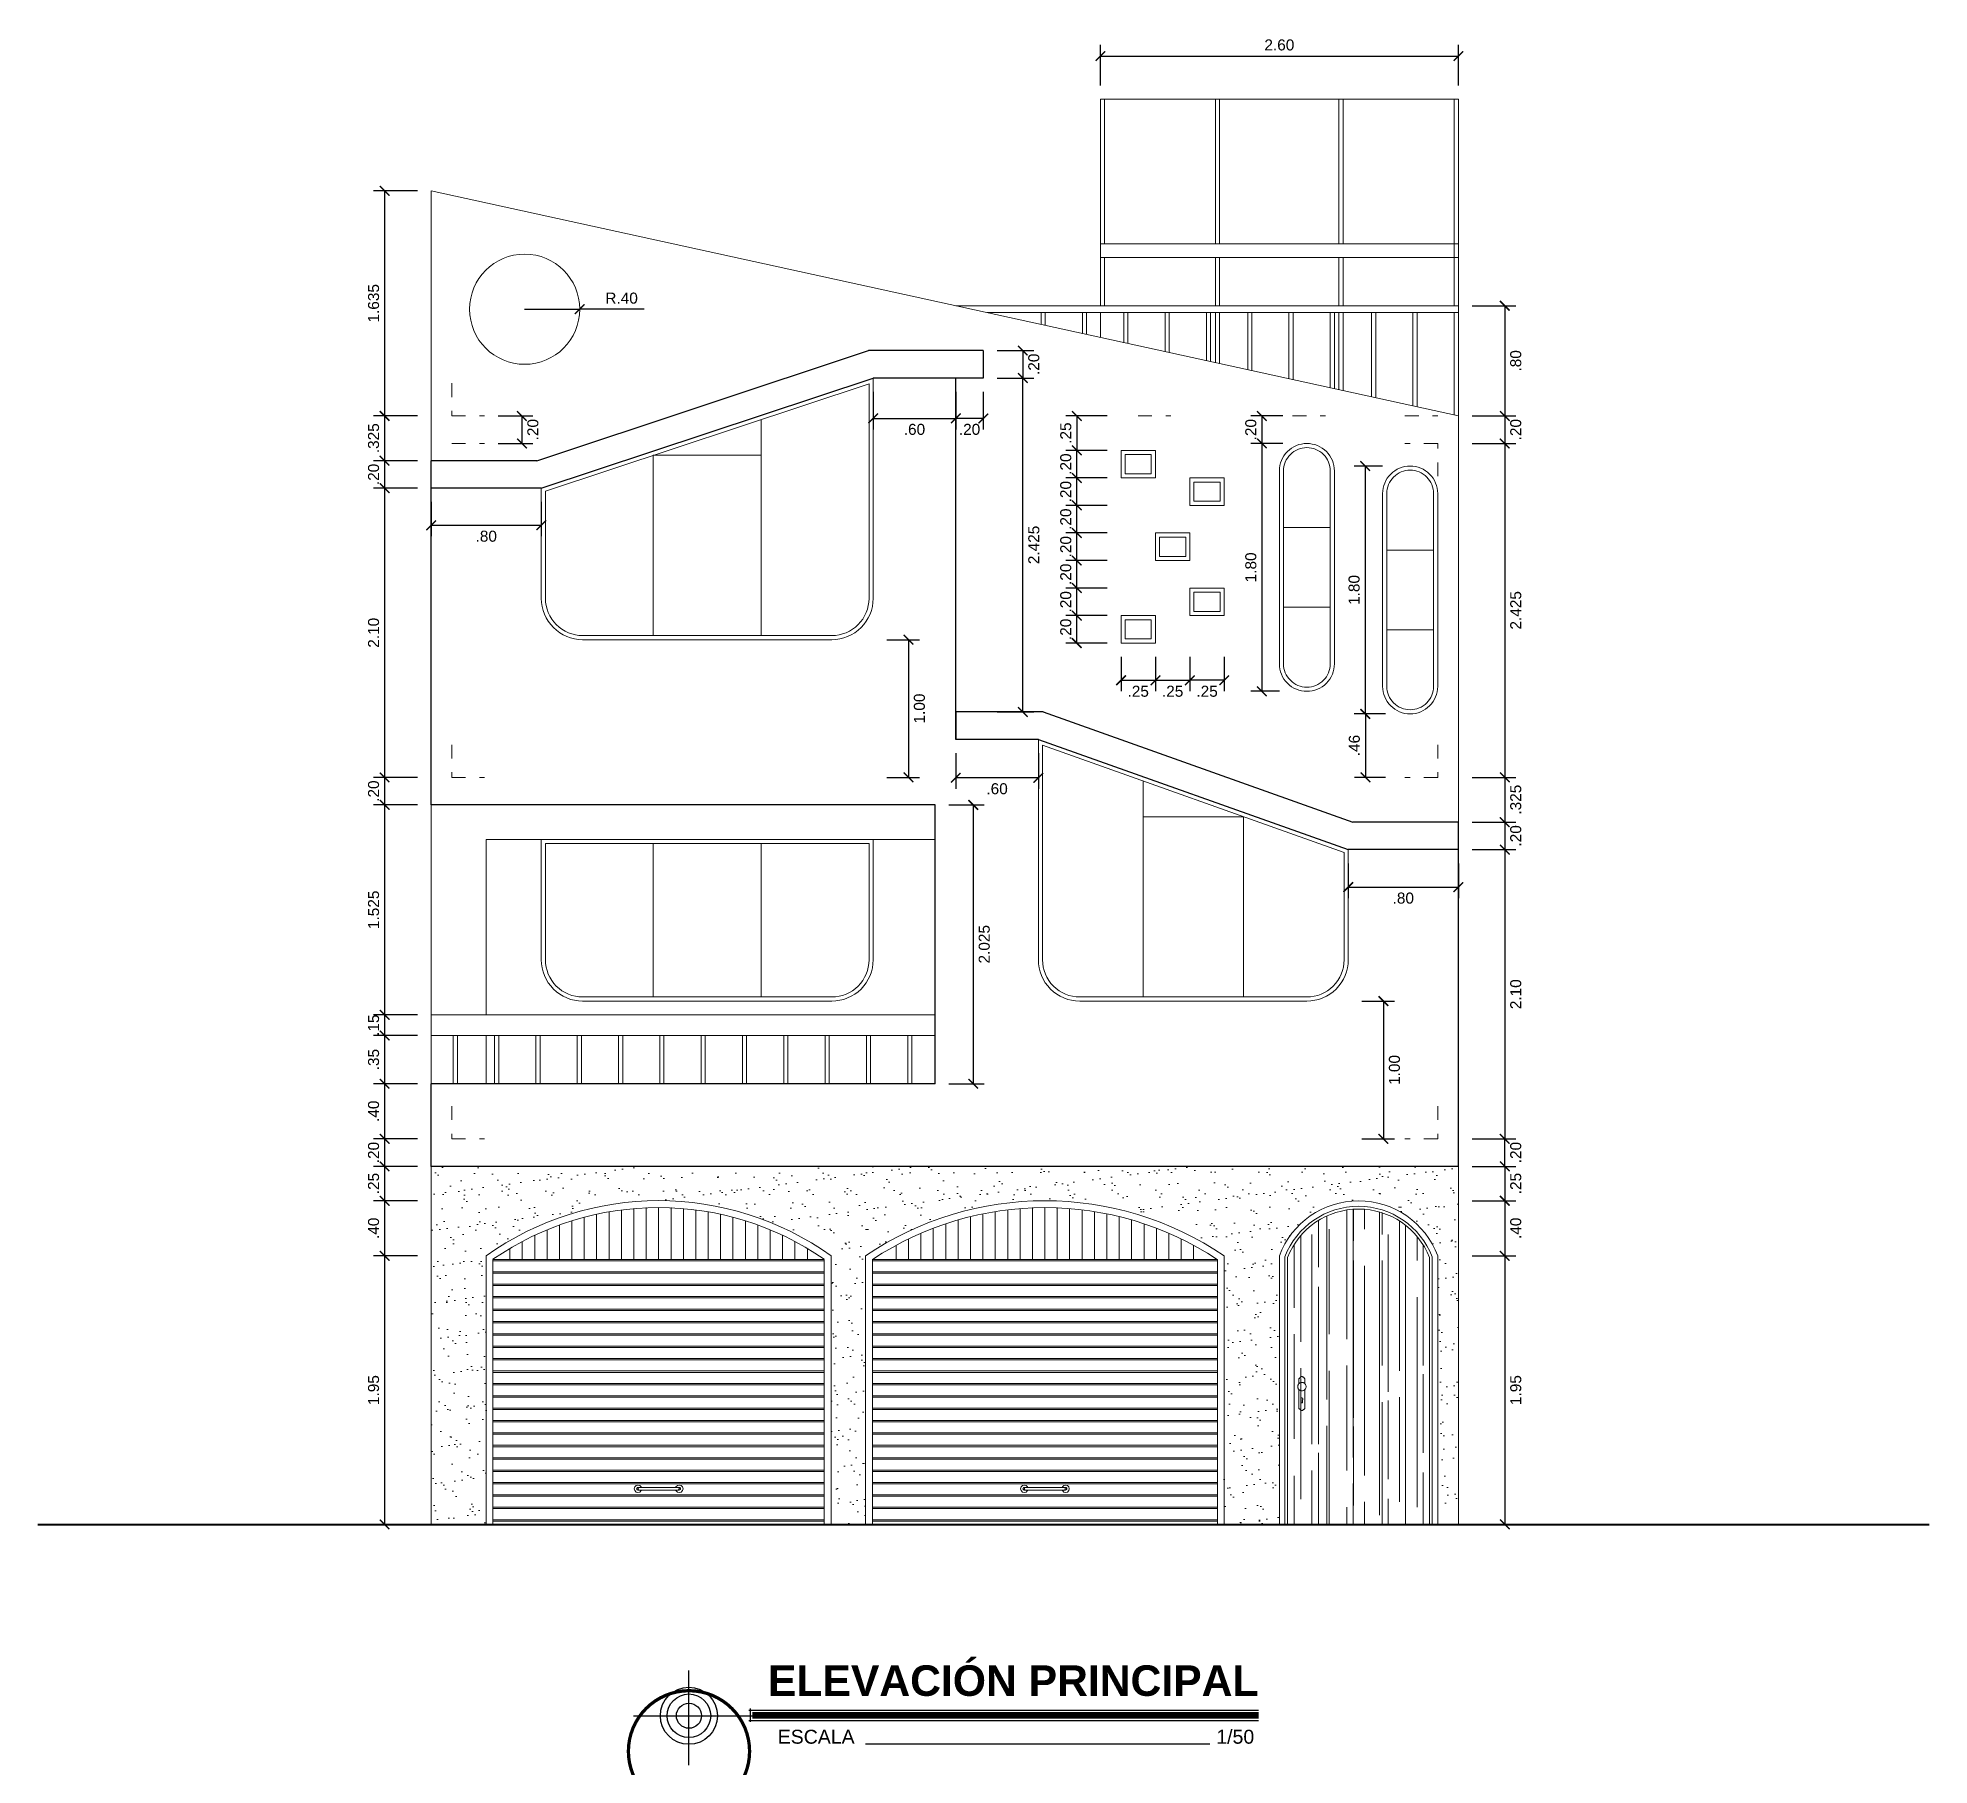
# Model space of a CAD drawing. Header units: millimetres. Extents: x 148 to 461, y 24 to 94.
# Drawn here: x 147.62 to 161.36, y 41.76 to 54.31 of the extents above; entities that cross this region are included whole.
import ezdxf

# ---------------------------------------------------------------- set-up
doc = ezdxf.new("R2010")
doc.units = ezdxf.units.MM
doc.header["$PDMODE"] = 32
doc.linetypes.add('HIDDEN2', pattern=[4.7625, 3.175, -1.5875])
doc.layers.get('0').update_dxf_attribs({"lineweight": 0})
doc.layers.get('Defpoints').update_dxf_attribs({"lineweight": 0})
for name, color, linetype, lineweight in [('A-Dims', 22, 'Continuous', 0), ('A-Stair', 53, 'Continuous', 0), ('A-Text', 30, 'Continuous', 30), ('A-Wall', 153, 'Continuous', 40), ('l3', 30, 'Continuous', 30), ('proyecciones', 33, 'HIDDEN2', 0), ('puertas y vent', 2, 'Continuous', 0)]:
    doc.layers.add(name, color=color, linetype=linetype, lineweight=lineweight)
doc.styles.add('ejes', font='swissel.ttf')
doc.styles.add('FITO', font='ARIAL.TTF')
doc.dimstyles.new('DIM50', dxfattribs={"dimtxt": 0.08, "dimasz": 0.07, "dimexe": 0.08, "dimexo": 0.1, "dimgap": 0.04, "dimtad": 2, "dimzin": 4, "dimdsep": 46, "dimtxsty": 'ejes', "dimblk": 'ARCHTICK', "dimcen": 0.05, "dimadec": 0, "dimazin": 0, "dimtfac": 1, "dimtix": 1, "dimtmove": 0, "dimatfit": 3, "dimfxl": 0.08, "dimarcsym": 0})

msp = doc.modelspace()

# ---------------------------------------------------------------- texts
at = {"layer": 'A-Text', "style": 'FITO'}
for s, p in [('ESCALA', (152.997, 41.917)), ('1/50', (156.182, 41.917))]:
    msp.add_text(s, height=0.1013, dxfattribs=at).set_placement(p)
at = {"layer": 'A-Text', "insert": (152.926, 42.486), "char_height": 0.22176, "width": 10.94881, "attachment_point": 1}
msp.add_mtext('{\\fArial|b1|i0|c0|p34;ELEVACIÓN PRINCIPAL}', dxfattribs=at)

# ---------------------------------------------------------------- blocks, each defined once
blk = doc.blocks.new('_ArchTick')
at = {"color": 0, "linetype": 'ByBlock', "const_width": 0.15}
blk.add_lwpolyline([(-0.5, -0.5), (0.5, 0.5)], dxfattribs=at)
blk = doc.blocks.new('*D119')
at = {"layer": 'A-Dims', "color": 0, "lineweight": -2}
for p, q in [((150.38, 45.46), (150.062, 45.46)), ((150.142, 45.46), (150.142, 43.51)), ((150.38, 43.51), (150.062, 43.51))]:
    blk.add_line(p, q, dxfattribs=at)
at = {"layer": 'Defpoints', "color": 0}
for p in [(150.48, 45.46), (150.142, 43.51), (150.48, 43.51)]:
    blk.add_point(p, dxfattribs=at)
at = {"layer": 'A-Dims', "color": 0, "lineweight": -2, "xscale": 0.07, "yscale": 0.07, "zscale": 0.07}
for p, rotation in [((150.142, 45.46), 90), ((150.142, 43.51), 270)]:
    blk.add_blockref('_ArchTick', p, dxfattribs=dict(at, rotation=rotation))
at = {"layer": 'A-Dims', "color": 0, "insert": (150.062, 44.485), "char_height": 0.08, "attachment_point": 5, "rotation": 90, "style": 'ejes'}
blk.add_mtext('1.95', dxfattribs=at)
blk = doc.blocks.new('*D120')
at = {"layer": 'A-Dims', "color": 0, "lineweight": -2}
for p, q in [((150.38, 45.86), (150.062, 45.86)), ((150.142, 45.86), (150.142, 45.46)), ((150.38, 45.46), (150.062, 45.46))]:
    blk.add_line(p, q, dxfattribs=at)
at = {"layer": 'Defpoints', "color": 0}
for p in [(150.48, 45.86), (150.142, 45.46), (150.48, 45.46)]:
    blk.add_point(p, dxfattribs=at)
at = {"layer": 'A-Dims', "color": 0, "lineweight": -2, "xscale": 0.07, "yscale": 0.07, "zscale": 0.07}
for p, rotation in [((150.142, 45.86), 90), ((150.142, 45.46), 270)]:
    blk.add_blockref('_ArchTick', p, dxfattribs=dict(at, rotation=rotation))
at = {"layer": 'A-Dims', "color": 0, "insert": (150.062, 45.66), "char_height": 0.08, "attachment_point": 5, "rotation": 90, "style": 'ejes'}
blk.add_mtext('.40', dxfattribs=at)
blk = doc.blocks.new('*D121')
at = {"layer": 'A-Dims', "color": 0, "lineweight": -2}
for p, q in [((150.38, 46.11), (150.062, 46.11)), ((150.142, 46.11), (150.142, 45.86)), ((150.38, 45.86), (150.062, 45.86))]:
    blk.add_line(p, q, dxfattribs=at)
at = {"layer": 'Defpoints', "color": 0}
for p in [(150.48, 46.11), (150.142, 45.86), (150.48, 45.86)]:
    blk.add_point(p, dxfattribs=at)
at = {"layer": 'A-Dims', "color": 0, "lineweight": -2, "xscale": 0.07, "yscale": 0.07, "zscale": 0.07}
for p, rotation in [((150.142, 46.11), 90), ((150.142, 45.86), 270)]:
    blk.add_blockref('_ArchTick', p, dxfattribs=dict(at, rotation=rotation))
at = {"layer": 'A-Dims', "color": 0, "insert": (150.062, 45.985), "char_height": 0.08, "attachment_point": 5, "rotation": 90, "style": 'ejes'}
blk.add_mtext('.25', dxfattribs=at)
blk = doc.blocks.new('*D124')
at = {"layer": 'A-Dims', "color": 0, "lineweight": -2}
for p, q in [((158.04, 45.46), (158.357, 45.46)), ((158.277, 45.46), (158.277, 43.51)), ((158.04, 43.51), (158.357, 43.51))]:
    blk.add_line(p, q, dxfattribs=at)
at = {"layer": 'Defpoints', "color": 0}
for p in [(157.94, 45.46), (157.94, 43.51), (158.277, 43.51)]:
    blk.add_point(p, dxfattribs=at)
at = {"layer": 'A-Dims', "color": 0, "lineweight": -2, "xscale": 0.07, "yscale": 0.07, "zscale": 0.07}
for p, rotation in [((158.277, 45.46), 90), ((158.277, 43.51), 270)]:
    blk.add_blockref('_ArchTick', p, dxfattribs=dict(at, rotation=rotation))
at = {"layer": 'A-Dims', "color": 0, "insert": (158.357, 44.485), "char_height": 0.08, "attachment_point": 5, "rotation": 90, "style": 'ejes'}
blk.add_mtext('1.95', dxfattribs=at)
blk = doc.blocks.new('*D122')
at = {"layer": 'A-Dims', "color": 0, "lineweight": -2}
for p, q in [((158.04, 45.86), (158.357, 45.86)), ((158.277, 45.86), (158.277, 45.46)), ((158.04, 45.46), (158.357, 45.46))]:
    blk.add_line(p, q, dxfattribs=at)
at = {"layer": 'Defpoints', "color": 0}
for p in [(157.94, 45.86), (157.94, 45.46), (158.277, 45.46)]:
    blk.add_point(p, dxfattribs=at)
at = {"layer": 'A-Dims', "color": 0, "lineweight": -2, "xscale": 0.07, "yscale": 0.07, "zscale": 0.07}
for p, rotation in [((158.277, 45.86), 90), ((158.277, 45.46), 270)]:
    blk.add_blockref('_ArchTick', p, dxfattribs=dict(at, rotation=rotation))
at = {"layer": 'A-Dims', "color": 0, "insert": (158.357, 45.66), "char_height": 0.08, "attachment_point": 5, "rotation": 90, "style": 'ejes'}
blk.add_mtext('.40', dxfattribs=at)
blk = doc.blocks.new('*D123')
at = {"layer": 'A-Dims', "color": 0, "lineweight": -2}
for p, q in [((158.04, 46.11), (158.357, 46.11)), ((158.277, 46.11), (158.277, 45.86)), ((158.04, 45.86), (158.357, 45.86))]:
    blk.add_line(p, q, dxfattribs=at)
at = {"layer": 'Defpoints', "color": 0}
for p in [(157.94, 46.11), (157.94, 45.86), (158.277, 45.86)]:
    blk.add_point(p, dxfattribs=at)
at = {"layer": 'A-Dims', "color": 0, "lineweight": -2, "xscale": 0.07, "yscale": 0.07, "zscale": 0.07}
for p, rotation in [((158.277, 46.11), 90), ((158.277, 45.86), 270)]:
    blk.add_blockref('_ArchTick', p, dxfattribs=dict(at, rotation=rotation))
at = {"layer": 'A-Dims', "color": 0, "insert": (158.357, 45.985), "char_height": 0.08, "attachment_point": 5, "rotation": 90, "style": 'ejes'}
blk.add_mtext('.25', dxfattribs=at)
blk = doc.blocks.new('*D125')
at = {"layer": 'A-Dims', "color": 0, "lineweight": -2}
for p, q in [((150.38, 46.71), (150.062, 46.71)), ((150.142, 46.71), (150.142, 46.31)), ((150.38, 46.31), (150.062, 46.31))]:
    blk.add_line(p, q, dxfattribs=at)
at = {"layer": 'Defpoints', "color": 0}
for p in [(150.48, 46.71), (150.142, 46.31), (150.48, 46.31)]:
    blk.add_point(p, dxfattribs=at)
at = {"layer": 'A-Dims', "color": 0, "lineweight": -2, "xscale": 0.07, "yscale": 0.07, "zscale": 0.07}
for p, rotation in [((150.142, 46.71), 90), ((150.142, 46.31), 270)]:
    blk.add_blockref('_ArchTick', p, dxfattribs=dict(at, rotation=rotation))
at = {"layer": 'A-Dims', "color": 0, "insert": (150.062, 46.51), "char_height": 0.08, "attachment_point": 5, "rotation": 90, "style": 'ejes'}
blk.add_mtext('.40', dxfattribs=at)
blk = doc.blocks.new('*D126')
at = {"layer": 'A-Dims', "color": 0, "lineweight": -2}
for p, q in [((150.38, 47.06), (150.062, 47.06)), ((150.142, 47.06), (150.142, 46.71)), ((150.38, 46.71), (150.062, 46.71))]:
    blk.add_line(p, q, dxfattribs=at)
at = {"layer": 'Defpoints', "color": 0}
for p in [(150.48, 47.06), (150.142, 46.71), (150.48, 46.71)]:
    blk.add_point(p, dxfattribs=at)
at = {"layer": 'A-Dims', "color": 0, "lineweight": -2, "xscale": 0.07, "yscale": 0.07, "zscale": 0.07}
for p, rotation in [((150.142, 47.06), 90), ((150.142, 46.71), 270)]:
    blk.add_blockref('_ArchTick', p, dxfattribs=dict(at, rotation=rotation))
at = {"layer": 'A-Dims', "color": 0, "insert": (150.062, 46.885), "char_height": 0.08, "attachment_point": 5, "rotation": 90, "style": 'ejes'}
blk.add_mtext('.35', dxfattribs=at)
blk = doc.blocks.new('*D127')
at = {"layer": 'A-Dims', "color": 0, "lineweight": -2}
for p, q in [((150.38, 47.21), (150.062, 47.21)), ((150.142, 47.21), (150.142, 47.06)), ((150.38, 47.06), (150.062, 47.06))]:
    blk.add_line(p, q, dxfattribs=at)
at = {"layer": 'Defpoints', "color": 0}
for p in [(150.48, 47.21), (150.142, 47.06), (150.48, 47.06)]:
    blk.add_point(p, dxfattribs=at)
at = {"layer": 'A-Dims', "color": 0, "lineweight": -2, "xscale": 0.07, "yscale": 0.07, "zscale": 0.07}
for p, rotation in [((150.142, 47.21), 270), ((150.142, 47.06), 90)]:
    blk.add_blockref('_ArchTick', p, dxfattribs=dict(at, rotation=rotation))
at = {"layer": 'A-Dims', "color": 0, "insert": (150.062, 47.135), "char_height": 0.08, "attachment_point": 5, "rotation": 90, "style": 'ejes'}
blk.add_mtext('.15', dxfattribs=at)
blk = doc.blocks.new('*D128')
at = {"layer": 'A-Dims', "color": 0, "lineweight": -2}
for p, q in [((150.38, 48.735), (150.062, 48.735)), ((150.142, 48.735), (150.142, 47.21)), ((150.38, 47.21), (150.062, 47.21))]:
    blk.add_line(p, q, dxfattribs=at)
at = {"layer": 'Defpoints', "color": 0}
for p in [(150.48, 48.735), (150.142, 47.21), (150.48, 47.21)]:
    blk.add_point(p, dxfattribs=at)
at = {"layer": 'A-Dims', "color": 0, "lineweight": -2, "xscale": 0.07, "yscale": 0.07, "zscale": 0.07}
for p, rotation in [((150.142, 48.735), 90), ((150.142, 47.21), 270)]:
    blk.add_blockref('_ArchTick', p, dxfattribs=dict(at, rotation=rotation))
at = {"layer": 'A-Dims', "color": 0, "insert": (150.062, 47.973), "char_height": 0.08, "attachment_point": 5, "rotation": 90, "style": 'ejes'}
blk.add_mtext('1.525', dxfattribs=at)
blk = doc.blocks.new('*D129')
at = {"layer": 'A-Dims', "color": 0, "lineweight": -2}
for p, q in [((150.38, 51.035), (150.062, 51.035)), ((150.142, 51.035), (150.142, 48.935)), ((150.38, 48.935), (150.062, 48.935))]:
    blk.add_line(p, q, dxfattribs=at)
at = {"layer": 'Defpoints', "color": 0}
for p in [(150.48, 51.035), (150.142, 48.935), (150.48, 48.935)]:
    blk.add_point(p, dxfattribs=at)
at = {"layer": 'A-Dims', "color": 0, "lineweight": -2, "xscale": 0.07, "yscale": 0.07, "zscale": 0.07}
for p, rotation in [((150.142, 51.035), 90), ((150.142, 48.935), 270)]:
    blk.add_blockref('_ArchTick', p, dxfattribs=dict(at, rotation=rotation))
at = {"layer": 'A-Dims', "color": 0, "insert": (150.062, 49.985), "char_height": 0.08, "attachment_point": 5, "rotation": 90, "style": 'ejes'}
blk.add_mtext('2.10', dxfattribs=at)
blk = doc.blocks.new('*D130')
at = {"layer": 'A-Dims', "color": 0, "lineweight": -2}
for p, q in [((150.38, 48.935), (150.062, 48.935)), ((150.142, 48.935), (150.142, 48.735)), ((150.38, 48.735), (150.062, 48.735))]:
    blk.add_line(p, q, dxfattribs=at)
at = {"layer": 'Defpoints', "color": 0}
for p in [(150.48, 48.935), (150.142, 48.735), (150.48, 48.735)]:
    blk.add_point(p, dxfattribs=at)
at = {"layer": 'A-Dims', "color": 0, "lineweight": -2, "xscale": 0.07, "yscale": 0.07, "zscale": 0.07}
for p, rotation in [((150.142, 48.935), 270), ((150.142, 48.735), 90)]:
    blk.add_blockref('_ArchTick', p, dxfattribs=dict(at, rotation=rotation))
at = {"layer": 'A-Dims', "color": 0, "insert": (150.062, 48.835), "char_height": 0.08, "attachment_point": 5, "rotation": 90, "style": 'ejes'}
blk.add_mtext('.20', dxfattribs=at)
blk = doc.blocks.new('*D131')
at = {"layer": 'A-Dims', "color": 0, "lineweight": -2}
for p, q in [((150.38, 51.235), (150.062, 51.235)), ((150.142, 51.235), (150.142, 51.035)), ((150.38, 51.035), (150.062, 51.035))]:
    blk.add_line(p, q, dxfattribs=at)
at = {"layer": 'Defpoints', "color": 0}
for p in [(150.48, 51.235), (150.142, 51.035), (150.48, 51.035)]:
    blk.add_point(p, dxfattribs=at)
at = {"layer": 'A-Dims', "color": 0, "lineweight": -2, "xscale": 0.07, "yscale": 0.07, "zscale": 0.07}
for p, rotation in [((150.142, 51.235), 270), ((150.142, 51.035), 90)]:
    blk.add_blockref('_ArchTick', p, dxfattribs=dict(at, rotation=rotation))
at = {"layer": 'A-Dims', "color": 0, "insert": (150.062, 51.135), "char_height": 0.08, "attachment_point": 5, "rotation": 90, "style": 'ejes'}
blk.add_mtext('.20', dxfattribs=at)
blk = doc.blocks.new('*D135')
at = {"layer": 'A-Dims', "color": 0, "lineweight": -2}
for p in [(151.159, 52.335), (152.027, 52.335)]:
    blk.add_line(p, (151.559, 52.335), dxfattribs=at)
at = {"layer": 'Defpoints', "color": 0}
for p in [(151.159, 52.335), (151.559, 52.335)]:
    blk.add_point(p, dxfattribs=at)
at = {"layer": 'A-Dims', "color": 0, "lineweight": -2, "xscale": 0.07, "yscale": 0.07, "zscale": 0.07, "rotation": 180.0000000000082}
blk.add_blockref('_ArchTick', (151.559, 52.335), dxfattribs=at)
at = {"layer": 'A-Dims', "color": 0, "insert": (151.863, 52.415), "char_height": 0.08, "attachment_point": 5, "style": 'ejes'}
blk.add_mtext('R.40', dxfattribs=at)
blk = doc.blocks.new('*D137')
at = {"layer": 'A-Dims', "color": 0, "lineweight": -2}
for p, q in [((154.59, 52.035), (154.857, 52.035)), ((154.777, 52.035), (154.777, 51.835)), ((154.59, 51.835), (154.857, 51.835))]:
    blk.add_line(p, q, dxfattribs=at)
at = {"layer": 'Defpoints', "color": 0}
for p in [(154.49, 52.035), (154.49, 51.835), (154.777, 51.835)]:
    blk.add_point(p, dxfattribs=at)
at = {"layer": 'A-Dims', "color": 0, "lineweight": -2, "xscale": 0.07, "yscale": 0.07, "zscale": 0.07}
for p, rotation in [((154.777, 52.035), 270), ((154.777, 51.835), 90)]:
    blk.add_blockref('_ArchTick', p, dxfattribs=dict(at, rotation=rotation))
at = {"layer": 'A-Dims', "color": 0, "insert": (154.857, 51.935), "char_height": 0.08, "attachment_point": 5, "rotation": 90, "style": 'ejes'}
blk.add_mtext('.20', dxfattribs=at)
blk = doc.blocks.new('*D138')
at = {"layer": 'A-Dims', "color": 0, "lineweight": -2}
for p, q in [((154.59, 51.835), (154.857, 51.835)), ((154.777, 49.41), (154.777, 51.835)), ((154.59, 49.41), (154.857, 49.41))]:
    blk.add_line(p, q, dxfattribs=at)
at = {"layer": 'Defpoints', "color": 0}
for p in [(154.49, 51.835), (154.777, 51.835), (154.49, 49.41)]:
    blk.add_point(p, dxfattribs=at)
at = {"layer": 'A-Dims', "color": 0, "lineweight": -2, "xscale": 0.07, "yscale": 0.07, "zscale": 0.07}
for p, rotation in [((154.777, 51.835), 90), ((154.777, 49.41), 270)]:
    blk.add_blockref('_ArchTick', p, dxfattribs=dict(at, rotation=rotation))
at = {"layer": 'A-Dims', "color": 0, "insert": (154.857, 50.623), "char_height": 0.08, "attachment_point": 5, "rotation": 90, "style": 'ejes'}
blk.add_mtext('2.425', dxfattribs=at)
blk = doc.blocks.new('*D139')
at = {"layer": 'A-Dims', "color": 0, "lineweight": -2}
for p, q in [((150.38, 51.56), (150.062, 51.56)), ((150.142, 51.56), (150.142, 51.235)), ((150.38, 51.235), (150.062, 51.235))]:
    blk.add_line(p, q, dxfattribs=at)
at = {"layer": 'Defpoints', "color": 0}
for p in [(150.48, 51.56), (150.142, 51.235), (150.48, 51.235)]:
    blk.add_point(p, dxfattribs=at)
at = {"layer": 'A-Dims', "color": 0, "lineweight": -2, "xscale": 0.07, "yscale": 0.07, "zscale": 0.07}
for p, rotation in [((150.142, 51.56), 90), ((150.142, 51.235), 270)]:
    blk.add_blockref('_ArchTick', p, dxfattribs=dict(at, rotation=rotation))
at = {"layer": 'A-Dims', "color": 0, "insert": (150.062, 51.398), "char_height": 0.08, "attachment_point": 5, "rotation": 90, "style": 'ejes'}
blk.add_mtext('.325', dxfattribs=at)
blk = doc.blocks.new('*D140')
at = {"layer": 'A-Dims', "color": 0, "lineweight": -2}
for p, q in [((150.967, 51.56), (151.219, 51.56)), ((151.139, 51.56), (151.139, 51.36)), ((150.967, 51.36), (151.219, 51.36))]:
    blk.add_line(p, q, dxfattribs=at)
at = {"layer": 'Defpoints', "color": 0}
for p in [(150.867, 51.56), (150.867, 51.36), (151.139, 51.36)]:
    blk.add_point(p, dxfattribs=at)
at = {"layer": 'A-Dims', "color": 0, "lineweight": -2, "xscale": 0.07, "yscale": 0.07, "zscale": 0.07}
for p, rotation in [((151.139, 51.56), 270), ((151.139, 51.36), 90)]:
    blk.add_blockref('_ArchTick', p, dxfattribs=dict(at, rotation=rotation))
at = {"layer": 'A-Dims', "color": 0, "insert": (151.219, 51.46), "char_height": 0.08, "attachment_point": 5, "rotation": 90, "style": 'ejes'}
blk.add_mtext('.20', dxfattribs=at)
blk = doc.blocks.new('*D141')
at = {"layer": 'A-Dims', "color": 0, "lineweight": -2}
for p, q in [((150.38, 53.195), (150.062, 53.195)), ((150.142, 53.195), (150.142, 51.56)), ((150.38, 51.56), (150.062, 51.56))]:
    blk.add_line(p, q, dxfattribs=at)
at = {"layer": 'Defpoints', "color": 0}
for p in [(150.48, 53.195), (150.142, 51.56), (150.48, 51.56)]:
    blk.add_point(p, dxfattribs=at)
at = {"layer": 'A-Dims', "color": 0, "lineweight": -2, "xscale": 0.07, "yscale": 0.07, "zscale": 0.07}
for p, rotation in [((150.142, 53.195), 90), ((150.142, 51.56), 270)]:
    blk.add_blockref('_ArchTick', p, dxfattribs=dict(at, rotation=rotation))
at = {"layer": 'A-Dims', "color": 0, "insert": (150.062, 52.378), "char_height": 0.08, "attachment_point": 5, "rotation": 90, "style": 'ejes'}
blk.add_mtext('1.635', dxfattribs=at)
blk = doc.blocks.new('*D142')
at = {"layer": 'A-Dims', "color": 0, "lineweight": -2}
for p, q in [((157.41, 49.396), (157.185, 49.396)), ((157.265, 49.396), (157.265, 48.935)), ((157.41, 48.935), (157.185, 48.935))]:
    blk.add_line(p, q, dxfattribs=at)
at = {"layer": 'Defpoints', "color": 0}
for p in [(157.51, 49.396), (157.265, 48.935), (157.51, 48.935)]:
    blk.add_point(p, dxfattribs=at)
at = {"layer": 'A-Dims', "color": 0, "lineweight": -2, "xscale": 0.07, "yscale": 0.07, "zscale": 0.07}
for p, rotation in [((157.265, 49.396), 90), ((157.265, 48.935), 270)]:
    blk.add_blockref('_ArchTick', p, dxfattribs=dict(at, rotation=rotation))
at = {"layer": 'A-Dims', "color": 0, "insert": (157.185, 49.166), "char_height": 0.08, "attachment_point": 5, "rotation": 90, "style": 'ejes'}
blk.add_mtext('.46', dxfattribs=at)
blk = doc.blocks.new('*D144')
at = {"layer": 'A-Dims', "color": 0, "lineweight": -2}
for p, q in [((157.39, 51.196), (157.183, 51.196)), ((157.263, 51.196), (157.263, 49.396)), ((157.39, 49.396), (157.183, 49.396))]:
    blk.add_line(p, q, dxfattribs=at)
at = {"layer": 'Defpoints', "color": 0}
for p in [(157.49, 51.196), (157.263, 49.396), (157.49, 49.396)]:
    blk.add_point(p, dxfattribs=at)
at = {"layer": 'A-Dims', "color": 0, "lineweight": -2, "xscale": 0.07, "yscale": 0.07, "zscale": 0.07}
for p, rotation in [((157.263, 51.196), 90), ((157.263, 49.396), 270)]:
    blk.add_blockref('_ArchTick', p, dxfattribs=dict(at, rotation=rotation))
at = {"layer": 'A-Dims', "color": 0, "insert": (157.183, 50.296), "char_height": 0.08, "attachment_point": 5, "rotation": 90, "style": 'ejes'}
blk.add_mtext('1.80', dxfattribs=at)
blk = doc.blocks.new('*D145')
at = {"layer": 'A-Dims', "color": 0, "lineweight": -2}
for p, q in [((156.64, 51.36), (156.433, 51.36)), ((156.513, 51.36), (156.513, 49.56)), ((156.64, 49.56), (156.433, 49.56))]:
    blk.add_line(p, q, dxfattribs=at)
at = {"layer": 'Defpoints', "color": 0}
for p in [(156.74, 51.36), (156.513, 49.56), (156.74, 49.56)]:
    blk.add_point(p, dxfattribs=at)
at = {"layer": 'A-Dims', "color": 0, "lineweight": -2, "xscale": 0.07, "yscale": 0.07, "zscale": 0.07}
for p, rotation in [((156.513, 51.36), 90), ((156.513, 49.56), 270)]:
    blk.add_blockref('_ArchTick', p, dxfattribs=dict(at, rotation=rotation))
at = {"layer": 'A-Dims', "color": 0, "insert": (156.433, 50.46), "char_height": 0.08, "attachment_point": 5, "rotation": 90, "style": 'ejes'}
blk.add_mtext('1.80', dxfattribs=at)
blk = doc.blocks.new('*D146')
at = {"layer": 'A-Dims', "color": 0, "lineweight": -2}
for p, q in [((156.666, 51.56), (156.433, 51.56)), ((156.513, 51.56), (156.513, 51.36)), ((156.666, 51.36), (156.433, 51.36))]:
    blk.add_line(p, q, dxfattribs=at)
at = {"layer": 'Defpoints', "color": 0}
for p in [(156.766, 51.56), (156.513, 51.36), (156.766, 51.36)]:
    blk.add_point(p, dxfattribs=at)
at = {"layer": 'A-Dims', "color": 0, "lineweight": -2, "xscale": 0.07, "yscale": 0.07, "zscale": 0.07}
for p, rotation in [((156.513, 51.56), 270), ((156.513, 51.36), 90)]:
    blk.add_blockref('_ArchTick', p, dxfattribs=dict(at, rotation=rotation))
at = {"layer": 'A-Dims', "color": 0, "insert": (156.433, 51.46), "char_height": 0.08, "attachment_point": 5, "rotation": 90, "style": 'ejes'}
blk.add_mtext('.20', dxfattribs=at)
blk = doc.blocks.new('*D148')
at = {"layer": 'A-Dims', "color": 0, "lineweight": -2}
for p, q in [((155.39, 51.56), (155.089, 51.56)), ((155.169, 51.56), (155.169, 51.31)), ((155.39, 51.31), (155.089, 51.31))]:
    blk.add_line(p, q, dxfattribs=at)
at = {"layer": 'Defpoints', "color": 0}
for p in [(155.49, 51.56), (155.169, 51.31), (155.49, 51.31)]:
    blk.add_point(p, dxfattribs=at)
at = {"layer": 'A-Dims', "color": 0, "lineweight": -2, "xscale": 0.07, "yscale": 0.07, "zscale": 0.07}
for p, rotation in [((155.169, 51.56), 90), ((155.169, 51.31), 270)]:
    blk.add_blockref('_ArchTick', p, dxfattribs=dict(at, rotation=rotation))
at = {"layer": 'A-Dims', "color": 0, "insert": (155.089, 51.435), "char_height": 0.08, "attachment_point": 5, "rotation": 90, "style": 'ejes'}
blk.add_mtext('.25', dxfattribs=at)
blk = doc.blocks.new('*D149')
at = {"layer": 'A-Dims', "color": 0, "lineweight": -2}
for p, q in [((155.39, 51.31), (155.089, 51.31)), ((155.169, 51.11), (155.169, 51.31)), ((155.39, 51.11), (155.089, 51.11))]:
    blk.add_line(p, q, dxfattribs=at)
at = {"layer": 'Defpoints', "color": 0}
for p in [(155.169, 51.31), (155.49, 51.31), (155.49, 51.11)]:
    blk.add_point(p, dxfattribs=at)
at = {"layer": 'A-Dims', "color": 0, "lineweight": -2, "xscale": 0.07, "yscale": 0.07, "zscale": 0.07}
for p, rotation in [((155.169, 51.31), 270), ((155.169, 51.11), 90)]:
    blk.add_blockref('_ArchTick', p, dxfattribs=dict(at, rotation=rotation))
at = {"layer": 'A-Dims', "color": 0, "insert": (155.089, 51.21), "char_height": 0.08, "attachment_point": 5, "rotation": 90, "style": 'ejes'}
blk.add_mtext('.20', dxfattribs=at)
blk = doc.blocks.new('*D150')
at = {"layer": 'A-Dims', "color": 0, "lineweight": -2}
for p, q in [((155.39, 51.11), (155.089, 51.11)), ((155.169, 50.91), (155.169, 51.11)), ((155.39, 50.91), (155.089, 50.91))]:
    blk.add_line(p, q, dxfattribs=at)
at = {"layer": 'Defpoints', "color": 0}
for p in [(155.169, 51.11), (155.49, 51.11), (155.49, 50.91)]:
    blk.add_point(p, dxfattribs=at)
at = {"layer": 'A-Dims', "color": 0, "lineweight": -2, "xscale": 0.07, "yscale": 0.07, "zscale": 0.07}
for p, rotation in [((155.169, 51.11), 270), ((155.169, 50.91), 90)]:
    blk.add_blockref('_ArchTick', p, dxfattribs=dict(at, rotation=rotation))
at = {"layer": 'A-Dims', "color": 0, "insert": (155.089, 51.01), "char_height": 0.08, "attachment_point": 5, "rotation": 90, "style": 'ejes'}
blk.add_mtext('.20', dxfattribs=at)
blk = doc.blocks.new('*D151')
at = {"layer": 'A-Dims', "color": 0, "lineweight": -2}
for p, q in [((155.39, 50.91), (155.089, 50.91)), ((155.169, 50.71), (155.169, 50.91)), ((155.39, 50.71), (155.089, 50.71))]:
    blk.add_line(p, q, dxfattribs=at)
at = {"layer": 'Defpoints', "color": 0}
for p in [(155.169, 50.91), (155.49, 50.91), (155.49, 50.71)]:
    blk.add_point(p, dxfattribs=at)
at = {"layer": 'A-Dims', "color": 0, "lineweight": -2, "xscale": 0.07, "yscale": 0.07, "zscale": 0.07}
for p, rotation in [((155.169, 50.91), 270), ((155.169, 50.71), 90)]:
    blk.add_blockref('_ArchTick', p, dxfattribs=dict(at, rotation=rotation))
at = {"layer": 'A-Dims', "color": 0, "insert": (155.089, 50.81), "char_height": 0.08, "attachment_point": 5, "rotation": 90, "style": 'ejes'}
blk.add_mtext('.20', dxfattribs=at)
blk = doc.blocks.new('*D152')
at = {"layer": 'A-Dims', "color": 0, "lineweight": -2}
for p, q in [((155.39, 50.71), (155.089, 50.71)), ((155.169, 50.51), (155.169, 50.71)), ((155.39, 50.51), (155.089, 50.51))]:
    blk.add_line(p, q, dxfattribs=at)
at = {"layer": 'Defpoints', "color": 0}
for p in [(155.169, 50.71), (155.49, 50.71), (155.49, 50.51)]:
    blk.add_point(p, dxfattribs=at)
at = {"layer": 'A-Dims', "color": 0, "lineweight": -2, "xscale": 0.07, "yscale": 0.07, "zscale": 0.07}
for p, rotation in [((155.169, 50.71), 270), ((155.169, 50.51), 90)]:
    blk.add_blockref('_ArchTick', p, dxfattribs=dict(at, rotation=rotation))
at = {"layer": 'A-Dims', "color": 0, "insert": (155.089, 50.61), "char_height": 0.08, "attachment_point": 5, "rotation": 90, "style": 'ejes'}
blk.add_mtext('.20', dxfattribs=at)
blk = doc.blocks.new('*D153')
at = {"layer": 'A-Dims', "color": 0, "lineweight": -2}
for p, q in [((155.39, 50.51), (155.089, 50.51)), ((155.169, 50.31), (155.169, 50.51)), ((155.39, 50.31), (155.089, 50.31))]:
    blk.add_line(p, q, dxfattribs=at)
at = {"layer": 'Defpoints', "color": 0}
for p in [(155.169, 50.51), (155.49, 50.51), (155.49, 50.31)]:
    blk.add_point(p, dxfattribs=at)
at = {"layer": 'A-Dims', "color": 0, "lineweight": -2, "xscale": 0.07, "yscale": 0.07, "zscale": 0.07}
for p, rotation in [((155.169, 50.51), 270), ((155.169, 50.31), 90)]:
    blk.add_blockref('_ArchTick', p, dxfattribs=dict(at, rotation=rotation))
at = {"layer": 'A-Dims', "color": 0, "insert": (155.089, 50.41), "char_height": 0.08, "attachment_point": 5, "rotation": 90, "style": 'ejes'}
blk.add_mtext('.20', dxfattribs=at)
blk = doc.blocks.new('*D154')
at = {"layer": 'A-Dims', "color": 0, "lineweight": -2}
for p, q in [((155.39, 50.31), (155.089, 50.31)), ((155.169, 50.11), (155.169, 50.31)), ((155.39, 50.11), (155.089, 50.11))]:
    blk.add_line(p, q, dxfattribs=at)
at = {"layer": 'Defpoints', "color": 0}
for p in [(155.169, 50.31), (155.49, 50.31), (155.49, 50.11)]:
    blk.add_point(p, dxfattribs=at)
at = {"layer": 'A-Dims', "color": 0, "lineweight": -2, "xscale": 0.07, "yscale": 0.07, "zscale": 0.07}
for p, rotation in [((155.169, 50.31), 270), ((155.169, 50.11), 90)]:
    blk.add_blockref('_ArchTick', p, dxfattribs=dict(at, rotation=rotation))
at = {"layer": 'A-Dims', "color": 0, "insert": (155.089, 50.21), "char_height": 0.08, "attachment_point": 5, "rotation": 90, "style": 'ejes'}
blk.add_mtext('.20', dxfattribs=at)
blk = doc.blocks.new('*D155')
at = {"layer": 'A-Dims', "color": 0, "lineweight": -2}
for p, q in [((155.39, 50.11), (155.089, 50.11)), ((155.169, 49.91), (155.169, 50.11)), ((155.39, 49.91), (155.089, 49.91))]:
    blk.add_line(p, q, dxfattribs=at)
at = {"layer": 'Defpoints', "color": 0}
for p in [(155.169, 50.11), (155.49, 50.11), (155.49, 49.91)]:
    blk.add_point(p, dxfattribs=at)
at = {"layer": 'A-Dims', "color": 0, "lineweight": -2, "xscale": 0.07, "yscale": 0.07, "zscale": 0.07}
for p, rotation in [((155.169, 50.11), 270), ((155.169, 49.91), 90)]:
    blk.add_blockref('_ArchTick', p, dxfattribs=dict(at, rotation=rotation))
at = {"layer": 'A-Dims', "color": 0, "insert": (155.089, 50.01), "char_height": 0.08, "attachment_point": 5, "rotation": 90, "style": 'ejes'}
blk.add_mtext('.20', dxfattribs=at)
blk = doc.blocks.new('*D156')
at = {"layer": 'A-Dims', "color": 0, "lineweight": -2}
for p, q in [((155.99, 49.81), (155.99, 49.56)), ((156.24, 49.81), (156.24, 49.56)), ((156.24, 49.64), (155.99, 49.64))]:
    blk.add_line(p, q, dxfattribs=at)
at = {"layer": 'Defpoints', "color": 0}
for p in [(155.99, 49.91), (156.24, 49.91), (155.99, 49.64)]:
    blk.add_point(p, dxfattribs=at)
at = {"layer": 'A-Dims', "color": 0, "lineweight": -2, "xscale": 0.07, "yscale": 0.07, "zscale": 0.07, "rotation": 180}
blk.add_blockref('_ArchTick', (155.99, 49.64), dxfattribs=at)
at = {"layer": 'A-Dims', "color": 0, "lineweight": -2, "xscale": 0.07, "yscale": 0.07, "zscale": 0.07}
blk.add_blockref('_ArchTick', (156.24, 49.64), dxfattribs=at)
at = {"layer": 'A-Dims', "color": 0, "insert": (156.115, 49.56), "char_height": 0.08, "attachment_point": 5, "style": 'ejes'}
blk.add_mtext('.25', dxfattribs=at)
blk = doc.blocks.new('*D157')
at = {"layer": 'A-Dims', "color": 0, "lineweight": -2}
for p, q in [((155.74, 49.81), (155.74, 49.56)), ((155.99, 49.81), (155.99, 49.56)), ((155.74, 49.64), (155.99, 49.64))]:
    blk.add_line(p, q, dxfattribs=at)
at = {"layer": 'Defpoints', "color": 0}
for p in [(155.74, 49.91), (155.99, 49.91), (155.99, 49.64)]:
    blk.add_point(p, dxfattribs=at)
at = {"layer": 'A-Dims', "color": 0, "lineweight": -2, "xscale": 0.07, "yscale": 0.07, "zscale": 0.07, "rotation": 180}
blk.add_blockref('_ArchTick', (155.74, 49.64), dxfattribs=at)
at = {"layer": 'A-Dims', "color": 0, "lineweight": -2, "xscale": 0.07, "yscale": 0.07, "zscale": 0.07}
blk.add_blockref('_ArchTick', (155.99, 49.64), dxfattribs=at)
at = {"layer": 'A-Dims', "color": 0, "insert": (155.865, 49.56), "char_height": 0.08, "attachment_point": 5, "style": 'ejes'}
blk.add_mtext('.25', dxfattribs=at)
blk = doc.blocks.new('*D158')
at = {"layer": 'A-Dims', "color": 0, "lineweight": -2}
for p, q in [((155.49, 49.81), (155.49, 49.56)), ((155.74, 49.81), (155.74, 49.56)), ((155.49, 49.64), (155.74, 49.64))]:
    blk.add_line(p, q, dxfattribs=at)
at = {"layer": 'Defpoints', "color": 0}
for p in [(155.49, 49.91), (155.74, 49.91), (155.74, 49.64)]:
    blk.add_point(p, dxfattribs=at)
at = {"layer": 'A-Dims', "color": 0, "lineweight": -2, "xscale": 0.07, "yscale": 0.07, "zscale": 0.07, "rotation": 180}
blk.add_blockref('_ArchTick', (155.49, 49.64), dxfattribs=at)
at = {"layer": 'A-Dims', "color": 0, "lineweight": -2, "xscale": 0.07, "yscale": 0.07, "zscale": 0.07}
blk.add_blockref('_ArchTick', (155.74, 49.64), dxfattribs=at)
at = {"layer": 'A-Dims', "color": 0, "insert": (155.615, 49.56), "char_height": 0.08, "attachment_point": 5, "style": 'ejes'}
blk.add_mtext('.25', dxfattribs=at)
blk = doc.blocks.new('*D159')
at = {"layer": 'A-Dims', "color": 0, "lineweight": -2}
for p, q in [((158.04, 48.41), (158.357, 48.41)), ((158.277, 48.41), (158.277, 46.31)), ((158.04, 46.31), (158.357, 46.31))]:
    blk.add_line(p, q, dxfattribs=at)
at = {"layer": 'Defpoints', "color": 0}
for p in [(157.94, 48.41), (157.94, 46.31), (158.277, 46.31)]:
    blk.add_point(p, dxfattribs=at)
at = {"layer": 'A-Dims', "color": 0, "lineweight": -2, "xscale": 0.07, "yscale": 0.07, "zscale": 0.07}
for p, rotation in [((158.277, 48.41), 90), ((158.277, 46.31), 270)]:
    blk.add_blockref('_ArchTick', p, dxfattribs=dict(at, rotation=rotation))
at = {"layer": 'A-Dims', "color": 0, "insert": (158.357, 47.36), "char_height": 0.08, "attachment_point": 5, "rotation": 90, "style": 'ejes'}
blk.add_mtext('2.10', dxfattribs=at)
blk = doc.blocks.new('*D160')
at = {"layer": 'A-Dims', "color": 0, "lineweight": -2}
for p, q in [((158.04, 48.61), (158.357, 48.61)), ((158.277, 48.61), (158.277, 48.41)), ((158.04, 48.41), (158.357, 48.41))]:
    blk.add_line(p, q, dxfattribs=at)
at = {"layer": 'Defpoints', "color": 0}
for p in [(157.94, 48.61), (157.94, 48.41), (158.277, 48.41)]:
    blk.add_point(p, dxfattribs=at)
at = {"layer": 'A-Dims', "color": 0, "lineweight": -2, "xscale": 0.07, "yscale": 0.07, "zscale": 0.07}
for p, rotation in [((158.277, 48.61), 270), ((158.277, 48.41), 90)]:
    blk.add_blockref('_ArchTick', p, dxfattribs=dict(at, rotation=rotation))
at = {"layer": 'A-Dims', "color": 0, "insert": (158.357, 48.51), "char_height": 0.08, "attachment_point": 5, "rotation": 90, "style": 'ejes'}
blk.add_mtext('.20', dxfattribs=at)
blk = doc.blocks.new('*D161')
at = {"layer": 'A-Dims', "color": 0, "lineweight": -2}
for p, q in [((158.04, 48.935), (158.357, 48.935)), ((158.277, 48.935), (158.277, 48.61)), ((158.04, 48.61), (158.357, 48.61))]:
    blk.add_line(p, q, dxfattribs=at)
at = {"layer": 'Defpoints', "color": 0}
for p in [(157.94, 48.935), (157.94, 48.61), (158.277, 48.61)]:
    blk.add_point(p, dxfattribs=at)
at = {"layer": 'A-Dims', "color": 0, "lineweight": -2, "xscale": 0.07, "yscale": 0.07, "zscale": 0.07}
for p, rotation in [((158.277, 48.935), 90), ((158.277, 48.61), 270)]:
    blk.add_blockref('_ArchTick', p, dxfattribs=dict(at, rotation=rotation))
at = {"layer": 'A-Dims', "color": 0, "insert": (158.357, 48.773), "char_height": 0.08, "attachment_point": 5, "rotation": 90, "style": 'ejes'}
blk.add_mtext('.325', dxfattribs=at)
blk = doc.blocks.new('*D162')
at = {"layer": 'A-Dims', "color": 0, "lineweight": -2}
for p, q in [((158.04, 51.36), (158.357, 51.36)), ((158.277, 51.36), (158.277, 48.935)), ((158.04, 48.935), (158.357, 48.935))]:
    blk.add_line(p, q, dxfattribs=at)
at = {"layer": 'Defpoints', "color": 0}
for p in [(157.94, 51.36), (157.94, 48.935), (158.277, 48.935)]:
    blk.add_point(p, dxfattribs=at)
at = {"layer": 'A-Dims', "color": 0, "lineweight": -2, "xscale": 0.07, "yscale": 0.07, "zscale": 0.07}
for p, rotation in [((158.277, 51.36), 90), ((158.277, 48.935), 270)]:
    blk.add_blockref('_ArchTick', p, dxfattribs=dict(at, rotation=rotation))
at = {"layer": 'A-Dims', "color": 0, "insert": (158.357, 50.148), "char_height": 0.08, "attachment_point": 5, "rotation": 90, "style": 'ejes'}
blk.add_mtext('2.425', dxfattribs=at)
blk = doc.blocks.new('*D163')
at = {"layer": 'A-Dims', "color": 0, "lineweight": -2}
for p, q in [((158.04, 51.56), (158.357, 51.56)), ((158.277, 51.56), (158.277, 51.36)), ((158.04, 51.36), (158.357, 51.36))]:
    blk.add_line(p, q, dxfattribs=at)
at = {"layer": 'Defpoints', "color": 0}
for p in [(157.94, 51.56), (157.94, 51.36), (158.277, 51.36)]:
    blk.add_point(p, dxfattribs=at)
at = {"layer": 'A-Dims', "color": 0, "lineweight": -2, "xscale": 0.07, "yscale": 0.07, "zscale": 0.07}
for p, rotation in [((158.277, 51.56), 270), ((158.277, 51.36), 90)]:
    blk.add_blockref('_ArchTick', p, dxfattribs=dict(at, rotation=rotation))
at = {"layer": 'A-Dims', "color": 0, "insert": (158.357, 51.46), "char_height": 0.08, "attachment_point": 5, "rotation": 90, "style": 'ejes'}
blk.add_mtext('.20', dxfattribs=at)
blk = doc.blocks.new('*D164')
at = {"layer": 'A-Dims', "color": 0, "lineweight": -2}
for p, q in [((158.04, 52.36), (158.357, 52.36)), ((158.277, 52.36), (158.277, 51.56)), ((158.04, 51.56), (158.357, 51.56))]:
    blk.add_line(p, q, dxfattribs=at)
at = {"layer": 'Defpoints', "color": 0}
for p in [(157.94, 52.36), (157.94, 51.56), (158.277, 51.56)]:
    blk.add_point(p, dxfattribs=at)
at = {"layer": 'A-Dims', "color": 0, "lineweight": -2, "xscale": 0.07, "yscale": 0.07, "zscale": 0.07}
for p, rotation in [((158.277, 52.36), 90), ((158.277, 51.56), 270)]:
    blk.add_blockref('_ArchTick', p, dxfattribs=dict(at, rotation=rotation))
at = {"layer": 'A-Dims', "color": 0, "insert": (158.357, 51.96), "char_height": 0.08, "attachment_point": 5, "rotation": 90, "style": 'ejes'}
blk.add_mtext('.80', dxfattribs=at)
blk = doc.blocks.new('*D165')
at = {"layer": 'A-Dims', "color": 0, "lineweight": -2}
for p, q in [((155.34, 53.96), (155.34, 54.254)), ((155.34, 54.174), (157.94, 54.174)), ((157.94, 53.96), (157.94, 54.254))]:
    blk.add_line(p, q, dxfattribs=at)
at = {"layer": 'Defpoints', "color": 0}
for p in [(157.94, 54.174), (155.34, 53.86), (157.94, 53.86)]:
    blk.add_point(p, dxfattribs=at)
at = {"layer": 'A-Dims', "color": 0, "lineweight": -2, "xscale": 0.07, "yscale": 0.07, "zscale": 0.07, "rotation": 180}
blk.add_blockref('_ArchTick', (155.34, 54.174), dxfattribs=at)
at = {"layer": 'A-Dims', "color": 0, "lineweight": -2, "xscale": 0.07, "yscale": 0.07, "zscale": 0.07}
blk.add_blockref('_ArchTick', (157.94, 54.174), dxfattribs=at)
at = {"layer": 'A-Dims', "color": 0, "insert": (156.64, 54.254), "char_height": 0.08, "attachment_point": 5, "style": 'ejes'}
blk.add_mtext('2.60', dxfattribs=at)
blk = doc.blocks.new('*D166')
at = {"layer": 'A-Dims', "color": 0, "lineweight": -2}
for p, q in [((154.24, 48.735), (154.497, 48.735)), ((154.417, 48.735), (154.417, 46.71)), ((154.24, 46.71), (154.497, 46.71))]:
    blk.add_line(p, q, dxfattribs=at)
at = {"layer": 'Defpoints', "color": 0}
for p in [(154.14, 48.735), (154.14, 46.71), (154.417, 46.71)]:
    blk.add_point(p, dxfattribs=at)
at = {"layer": 'A-Dims', "color": 0, "lineweight": -2, "xscale": 0.07, "yscale": 0.07, "zscale": 0.07}
for p, rotation in [((154.417, 48.735), 90), ((154.417, 46.71), 270)]:
    blk.add_blockref('_ArchTick', p, dxfattribs=dict(at, rotation=rotation))
at = {"layer": 'A-Dims', "color": 0, "insert": (154.497, 47.723), "char_height": 0.08, "attachment_point": 5, "rotation": 90, "style": 'ejes'}
blk.add_mtext('2.025', dxfattribs=at)
blk = doc.blocks.new('*D167')
at = {"layer": 'A-Dims', "color": 0, "lineweight": -2}
for p, q in [((150.48, 50.935), (150.48, 50.686)), ((151.28, 50.935), (151.28, 50.686)), ((150.48, 50.766), (151.28, 50.766))]:
    blk.add_line(p, q, dxfattribs=at)
at = {"layer": 'Defpoints', "color": 0}
for p in [(150.48, 51.035), (151.28, 51.035), (151.28, 50.766)]:
    blk.add_point(p, dxfattribs=at)
at = {"layer": 'A-Dims', "color": 0, "lineweight": -2, "xscale": 0.07, "yscale": 0.07, "zscale": 0.07, "rotation": 180}
blk.add_blockref('_ArchTick', (150.48, 50.766), dxfattribs=at)
at = {"layer": 'A-Dims', "color": 0, "lineweight": -2, "xscale": 0.07, "yscale": 0.07, "zscale": 0.07}
blk.add_blockref('_ArchTick', (151.28, 50.766), dxfattribs=at)
at = {"layer": 'A-Dims', "color": 0, "insert": (150.88, 50.686), "char_height": 0.08, "attachment_point": 5, "style": 'ejes'}
blk.add_mtext('.80', dxfattribs=at)
blk = doc.blocks.new('*D168')
at = {"layer": 'A-Dims', "color": 0, "lineweight": -2}
for p, q in [((153.69, 51.735), (153.69, 51.462)), ((154.29, 51.735), (154.29, 51.462)), ((153.69, 51.542), (154.29, 51.542))]:
    blk.add_line(p, q, dxfattribs=at)
at = {"layer": 'Defpoints', "color": 0}
for p in [(153.69, 51.835), (154.29, 51.835), (154.29, 51.542)]:
    blk.add_point(p, dxfattribs=at)
at = {"layer": 'A-Dims', "color": 0, "lineweight": -2, "xscale": 0.07, "yscale": 0.07, "zscale": 0.07, "rotation": 180}
blk.add_blockref('_ArchTick', (153.69, 51.542), dxfattribs=at)
at = {"layer": 'A-Dims', "color": 0, "lineweight": -2, "xscale": 0.07, "yscale": 0.07, "zscale": 0.07}
blk.add_blockref('_ArchTick', (154.29, 51.542), dxfattribs=at)
at = {"layer": 'A-Dims', "color": 0, "insert": (153.99, 51.462), "char_height": 0.08, "attachment_point": 5, "style": 'ejes'}
blk.add_mtext('.60', dxfattribs=at)
blk = doc.blocks.new('*D169')
at = {"layer": 'A-Dims', "color": 0, "lineweight": -2}
for p, q in [((154.29, 51.735), (154.29, 51.462)), ((154.49, 51.735), (154.49, 51.462)), ((154.49, 51.542), (154.29, 51.542))]:
    blk.add_line(p, q, dxfattribs=at)
at = {"layer": 'Defpoints', "color": 0}
for p in [(154.29, 51.835), (154.49, 51.835), (154.29, 51.542)]:
    blk.add_point(p, dxfattribs=at)
at = {"layer": 'A-Dims', "color": 0, "lineweight": -2, "xscale": 0.07, "yscale": 0.07, "zscale": 0.07}
blk.add_blockref('_ArchTick', (154.29, 51.542), dxfattribs=at)
at = {"layer": 'A-Dims', "color": 0, "lineweight": -2, "xscale": 0.07, "yscale": 0.07, "zscale": 0.07, "rotation": 180}
blk.add_blockref('_ArchTick', (154.49, 51.542), dxfattribs=at)
at = {"layer": 'A-Dims', "color": 0, "insert": (154.39, 51.462), "char_height": 0.08, "attachment_point": 5, "style": 'ejes'}
blk.add_mtext('.20', dxfattribs=at)
blk = doc.blocks.new('*D170')
at = {"layer": 'A-Dims', "color": 0, "lineweight": -2}
for p, q in [((154.29, 49.11), (154.29, 48.852)), ((154.89, 49.11), (154.89, 48.852)), ((154.89, 48.932), (154.29, 48.932))]:
    blk.add_line(p, q, dxfattribs=at)
at = {"layer": 'Defpoints', "color": 0}
for p in [(154.29, 49.21), (154.89, 49.21), (154.29, 48.932)]:
    blk.add_point(p, dxfattribs=at)
at = {"layer": 'A-Dims', "color": 0, "lineweight": -2, "xscale": 0.07, "yscale": 0.07, "zscale": 0.07, "rotation": 180}
blk.add_blockref('_ArchTick', (154.29, 48.932), dxfattribs=at)
at = {"layer": 'A-Dims', "color": 0, "lineweight": -2, "xscale": 0.07, "yscale": 0.07, "zscale": 0.07}
blk.add_blockref('_ArchTick', (154.89, 48.932), dxfattribs=at)
at = {"layer": 'A-Dims', "color": 0, "insert": (154.59, 48.852), "char_height": 0.08, "attachment_point": 5, "style": 'ejes'}
blk.add_mtext('.60', dxfattribs=at)
blk = doc.blocks.new('*D171')
at = {"layer": 'A-Dims', "color": 0, "lineweight": -2}
for p, q in [((157.14, 48.31), (157.14, 48.058)), ((157.94, 48.31), (157.94, 48.058)), ((157.14, 48.138), (157.94, 48.138))]:
    blk.add_line(p, q, dxfattribs=at)
at = {"layer": 'Defpoints', "color": 0}
for p in [(157.14, 48.41), (157.94, 48.41), (157.94, 48.138)]:
    blk.add_point(p, dxfattribs=at)
at = {"layer": 'A-Dims', "color": 0, "lineweight": -2, "xscale": 0.07, "yscale": 0.07, "zscale": 0.07, "rotation": 180}
blk.add_blockref('_ArchTick', (157.14, 48.138), dxfattribs=at)
at = {"layer": 'A-Dims', "color": 0, "lineweight": -2, "xscale": 0.07, "yscale": 0.07, "zscale": 0.07}
blk.add_blockref('_ArchTick', (157.94, 48.138), dxfattribs=at)
at = {"layer": 'A-Dims', "color": 0, "insert": (157.54, 48.058), "char_height": 0.08, "attachment_point": 5, "style": 'ejes'}
blk.add_mtext('.80', dxfattribs=at)
blk = doc.blocks.new('*D172')
at = {"layer": 'A-Dims', "color": 0, "lineweight": -2}
for p, q in [((150.38, 46.31), (150.062, 46.31)), ((150.142, 46.31), (150.142, 46.11)), ((150.38, 46.11), (150.062, 46.11))]:
    blk.add_line(p, q, dxfattribs=at)
at = {"layer": 'Defpoints', "color": 0}
for p in [(150.48, 46.31), (150.142, 46.11), (150.48, 46.11)]:
    blk.add_point(p, dxfattribs=at)
at = {"layer": 'A-Dims', "color": 0, "lineweight": -2, "xscale": 0.07, "yscale": 0.07, "zscale": 0.07}
for p, rotation in [((150.142, 46.31), 270), ((150.142, 46.11), 90)]:
    blk.add_blockref('_ArchTick', p, dxfattribs=dict(at, rotation=rotation))
at = {"layer": 'A-Dims', "color": 0, "insert": (150.062, 46.21), "char_height": 0.08, "attachment_point": 5, "rotation": 90, "style": 'ejes'}
blk.add_mtext('.20', dxfattribs=at)
blk = doc.blocks.new('*D173')
at = {"layer": 'A-Dims', "color": 0, "lineweight": -2}
for p, q in [((158.04, 46.31), (158.357, 46.31)), ((158.277, 46.11), (158.277, 46.31)), ((158.04, 46.11), (158.357, 46.11))]:
    blk.add_line(p, q, dxfattribs=at)
at = {"layer": 'Defpoints', "color": 0}
for p in [(157.94, 46.31), (158.277, 46.31), (157.94, 46.11)]:
    blk.add_point(p, dxfattribs=at)
at = {"layer": 'A-Dims', "color": 0, "lineweight": -2, "xscale": 0.07, "yscale": 0.07, "zscale": 0.07}
for p, rotation in [((158.277, 46.31), 270), ((158.277, 46.11), 90)]:
    blk.add_blockref('_ArchTick', p, dxfattribs=dict(at, rotation=rotation))
at = {"layer": 'A-Dims', "color": 0, "insert": (158.357, 46.21), "char_height": 0.08, "attachment_point": 5, "rotation": 90, "style": 'ejes'}
blk.add_mtext('.20', dxfattribs=at)
blk = doc.blocks.new('*D174')
at = {"layer": 'A-Dims', "color": 0, "lineweight": -2}
for p, q in [((157.24, 47.31), (157.476, 47.31)), ((157.396, 47.31), (157.396, 46.31)), ((157.24, 46.31), (157.476, 46.31))]:
    blk.add_line(p, q, dxfattribs=at)
at = {"layer": 'Defpoints', "color": 0}
for p in [(157.14, 47.31), (157.14, 46.31), (157.396, 46.31)]:
    blk.add_point(p, dxfattribs=at)
at = {"layer": 'A-Dims', "color": 0, "lineweight": -2, "xscale": 0.07, "yscale": 0.07, "zscale": 0.07}
for p, rotation in [((157.396, 47.31), 90), ((157.396, 46.31), 270)]:
    blk.add_blockref('_ArchTick', p, dxfattribs=dict(at, rotation=rotation))
at = {"layer": 'A-Dims', "color": 0, "insert": (157.476, 46.81), "char_height": 0.08, "attachment_point": 5, "rotation": 90, "style": 'ejes'}
blk.add_mtext('1.00', dxfattribs=at)
blk = doc.blocks.new('*D175')
at = {"layer": 'A-Dims', "color": 0, "lineweight": -2}
for p, q in [((153.79, 49.935), (154.026, 49.935)), ((153.946, 49.935), (153.946, 48.935)), ((153.79, 48.935), (154.026, 48.935))]:
    blk.add_line(p, q, dxfattribs=at)
at = {"layer": 'Defpoints', "color": 0}
for p in [(153.69, 49.935), (153.69, 48.935), (153.946, 48.935)]:
    blk.add_point(p, dxfattribs=at)
at = {"layer": 'A-Dims', "color": 0, "lineweight": -2, "xscale": 0.07, "yscale": 0.07, "zscale": 0.07}
for p, rotation in [((153.946, 49.935), 90), ((153.946, 48.935), 270)]:
    blk.add_blockref('_ArchTick', p, dxfattribs=dict(at, rotation=rotation))
at = {"layer": 'A-Dims', "color": 0, "insert": (154.026, 49.435), "char_height": 0.08, "attachment_point": 5, "rotation": 90, "style": 'ejes'}
blk.add_mtext('1.00', dxfattribs=at)

# ---------------------------------------------------------------- dimensions: what is measured, and where the dimension line sits
at = {"layer": 'A-Dims'}
for base, p1, p2, picture, middle in [((157.94, 54.174), (155.34, 53.86), (157.94, 53.86), '*D165', (156.64, 54.254)), ((154.29, 51.542), (153.69, 51.835), (154.29, 51.835), '*D168', (153.99, 51.462)), ((154.29, 51.542), (154.49, 51.835), (154.29, 51.835), '*D169', (154.39, 51.462)), ((151.28, 50.766), (150.48, 51.035), (151.28, 51.035), '*D167', (150.88, 50.686)), ((155.74, 49.64), (155.49, 49.91), (155.74, 49.91), '*D158', (155.615, 49.56)), ((155.99, 49.64), (155.74, 49.91), (155.99, 49.91), '*D157', (155.865, 49.56)), ((155.99, 49.64), (156.24, 49.91), (155.99, 49.91), '*D156', (156.115, 49.56)), ((154.29, 48.932), (154.89, 49.21), (154.29, 49.21), '*D170', (154.59, 48.852)), ((157.94, 48.138), (157.14, 48.41), (157.94, 48.41), '*D171', (157.54, 48.058))]:
    dim = msp.add_linear_dim(base=base, p1=p1, p2=p2, dimstyle='DIM50', dxfattribs=at)
    dim.commit()
    dim.dimension.update_dxf_attribs({"geometry": picture, "text_midpoint": middle})
for base, p1, p2, text, picture, middle in [((150.142, 51.56), (150.48, 53.195), (150.48, 51.56), '1.635', '*D141', (150.062, 52.378)), ((154.777, 51.835), (154.49, 49.41), (154.49, 51.835), '2.425', '*D138', (154.857, 50.623)), ((150.142, 51.235), (150.48, 51.56), (150.48, 51.235), '.325', '*D139', (150.062, 51.398)), ((158.277, 48.935), (157.94, 51.36), (157.94, 48.935), '2.425', '*D162', (158.357, 50.148)), ((158.277, 48.61), (157.94, 48.935), (157.94, 48.61), '.325', '*D161', (158.357, 48.773)), ((150.142, 47.21), (150.48, 48.735), (150.48, 47.21), '1.525', '*D128', (150.062, 47.973)), ((154.417, 46.71), (154.14, 48.735), (154.14, 46.71), '2.025', '*D166', (154.497, 47.723))]:
    dim = msp.add_linear_dim(base=base, p1=p1, p2=p2, angle=90, text=text, dimstyle='DIM50', dxfattribs=at)
    dim.commit()
    dim.dimension.update_dxf_attribs({"geometry": picture, "text_midpoint": middle})
dim = msp.add_radius_dim(center=(151.159, 52.335), mpoint=(151.559, 52.335), dimstyle='DIM50', dxfattribs=at)
dim.commit()
dim.dimension.update_dxf_attribs({"geometry": '*D135', "text_midpoint": (151.863, 52.415)})
for base, p1, p2, picture, middle in [((158.277, 51.56), (157.94, 52.36), (157.94, 51.56), '*D164', (158.357, 51.96)), ((154.777, 51.835), (154.49, 52.035), (154.49, 51.835), '*D137', (154.857, 51.935)), ((151.139, 51.36), (150.867, 51.56), (150.867, 51.36), '*D140', (151.219, 51.46)), ((155.169, 51.31), (155.49, 51.56), (155.49, 51.31), '*D148', (155.089, 51.435)), ((156.513, 51.36), (156.766, 51.56), (156.766, 51.36), '*D146', (156.433, 51.46)), ((158.277, 51.36), (157.94, 51.56), (157.94, 51.36), '*D163', (158.357, 51.46)), ((156.513, 49.56), (156.74, 51.36), (156.74, 49.56), '*D145', (156.433, 50.46)), ((150.142, 51.035), (150.48, 51.235), (150.48, 51.035), '*D131', (150.062, 51.135)), ((155.169, 51.31), (155.49, 51.11), (155.49, 51.31), '*D149', (155.089, 51.21)), ((157.263, 49.396), (157.49, 51.196), (157.49, 49.396), '*D144', (157.183, 50.296)), ((155.169, 51.11), (155.49, 50.91), (155.49, 51.11), '*D150', (155.089, 51.01)), ((150.142, 48.935), (150.48, 51.035), (150.48, 48.935), '*D129', (150.062, 49.985)), ((155.169, 50.91), (155.49, 50.71), (155.49, 50.91), '*D151', (155.089, 50.81)), ((155.169, 50.71), (155.49, 50.51), (155.49, 50.71), '*D152', (155.089, 50.61)), ((155.169, 50.51), (155.49, 50.31), (155.49, 50.51), '*D153', (155.089, 50.41)), ((155.169, 50.31), (155.49, 50.11), (155.49, 50.31), '*D154', (155.089, 50.21)), ((155.169, 50.11), (155.49, 49.91), (155.49, 50.11), '*D155', (155.089, 50.01)), ((153.946, 48.935), (153.69, 49.935), (153.69, 48.935), '*D175', (154.026, 49.435)), ((157.265, 48.935), (157.51, 49.396), (157.51, 48.935), '*D142', (157.185, 49.166)), ((150.142, 48.735), (150.48, 48.935), (150.48, 48.735), '*D130', (150.062, 48.835)), ((158.277, 48.41), (157.94, 48.61), (157.94, 48.41), '*D160', (158.357, 48.51)), ((158.277, 46.31), (157.94, 48.41), (157.94, 46.31), '*D159', (158.357, 47.36)), ((157.396, 46.31), (157.14, 47.31), (157.14, 46.31), '*D174', (157.476, 46.81)), ((150.142, 47.06), (150.48, 47.21), (150.48, 47.06), '*D127', (150.062, 47.135)), ((150.142, 46.71), (150.48, 47.06), (150.48, 46.71), '*D126', (150.062, 46.885)), ((150.142, 46.31), (150.48, 46.71), (150.48, 46.31), '*D125', (150.062, 46.51)), ((150.142, 46.11), (150.48, 46.31), (150.48, 46.11), '*D172', (150.062, 46.21)), ((158.277, 46.31), (157.94, 46.11), (157.94, 46.31), '*D173', (158.357, 46.21)), ((150.142, 45.86), (150.48, 46.11), (150.48, 45.86), '*D121', (150.062, 45.985)), ((158.277, 45.86), (157.94, 46.11), (157.94, 45.86), '*D123', (158.357, 45.985)), ((150.142, 45.46), (150.48, 45.86), (150.48, 45.46), '*D120', (150.062, 45.66)), ((158.277, 45.46), (157.94, 45.86), (157.94, 45.46), '*D122', (158.357, 45.66)), ((150.142, 43.51), (150.48, 45.46), (150.48, 43.51), '*D119', (150.062, 44.485)), ((158.277, 43.51), (157.94, 45.46), (157.94, 43.51), '*D124', (158.357, 44.485))]:
    dim = msp.add_linear_dim(base=base, p1=p1, p2=p2, angle=90, dimstyle='DIM50', dxfattribs=at)
    dim.commit()
    dim.dimension.update_dxf_attribs({"geometry": picture, "text_midpoint": middle})

# ---------------------------------------------------------------- hatches: boundary and pattern name
at = {"layer": 'A-Stair'}
h = msp.add_hatch(dxfattribs=at)
h.set_pattern_fill('AR-SAND,_O', color=157, scale=0.004)
h.set_pattern_definition([(37.5, (-46.9852, -5.3446), (-0.00640013, 0.1957653), [0, -0.154432, 0, -0.17272, 0, -0.1651]), (7.5, (-46.9852, -5.3446), (0.1798093, 0.28673004), [0, -0.083312, 0, -0.139192, 0, -0.05334]), (327.5, (-47.11016, -5.3446), (0.31639695, 0.00057487), [0, -0.0508, 0, -0.18288, 0, -0.23876]), (317.5, (-47.11016, -5.3446), (0.30542258, 0.08917173), [0, -0.0254, 0, -0.119888, 0, -0.13716])])
h.paths.add_polyline_path([(153.385, 45.46), (153.385, 43.51), (153.635, 43.51), (153.635, 45.46, -0.30705), (156.24, 45.46), (156.24, 43.51), (156.64, 43.51), (156.64, 45.46, -0.695652), (157.79, 45.46), (157.79, 43.51), (157.94, 43.51), (157.94, 46.11), (150.48, 46.11), (150.48, 43.51), (150.879, 43.51), (150.879, 45.46, -0.319305)])
h = msp.add_hatch(dxfattribs=at)
h.set_pattern_fill('AR-RROOF', color=217, scale=0.0075, angle=90, style=0)
h.set_pattern_definition([(90, (-31.99074, -8.6579), (-0.1905, 0.4191), [2.8575, -0.381, 0.9525, -0.1905]), (90, (-32.086, -8.40453), (-0.253365, -0.1905), [0.5715, -0.062865, 1.143, -0.142875]), (90, (-32.15267, -8.56264), (-0.127635, 0.9906), [1.524, -0.2667, 0.762, -0.1905])])
h.paths.add_polyline_path([(157.73, 45.449, 0.681662), (156.7, 45.449), (156.7, 43.51), (157.73, 43.51)])
h.paths.add_polyline_path([(156.826, 44.489), (156.826, 44.489), (156.827, 44.49)], flags=16)
h.paths.add_polyline_path([(156.788, 44.348), (156.787, 44.35), (156.787, 44.35)], flags=16)
h.paths.add_polyline_path([(156.781, 44.531), (156.781, 44.531), (156.781, 44.53)], flags=16)
h.paths.add_polyline_path([(156.821, 44.57), (156.821, 44.57), (156.82, 44.572)], flags=0)
h.paths.add_polyline_path([(156.826, 44.487), (156.827, 44.489), (156.826, 44.489)], flags=16)
h.paths.add_polyline_path([(156.763, 44.57), (156.811, 44.586), (156.822, 44.57)], flags=16)
h.paths.add_polyline_path([(156.809, 44.415), (156.809, 44.414), (156.809, 44.415)], flags=16)
h.paths.add_polyline_path([(156.799, 44.4), (156.799, 44.402), (156.799, 44.398)], flags=16)

# ---------------------------------------------------------------- linework, layer by layer
at = {"layer": 'A-Stair', "color": 207}
for p, q in [((155.34, 52.81), (155.34, 53.86)), ((155.34, 53.86), (157.94, 53.86)), ((155.37, 52.81), (155.37, 53.86)), ((156.176, 52.81), (156.176, 53.86)), ((156.206, 52.81), (156.206, 53.86)), ((157.073, 52.81), (157.073, 53.86)), ((157.103, 52.81), (157.103, 53.86)), ((157.91, 53.86), (157.91, 52.81)), ((157.94, 53.86), (157.94, 52.81)), ((155.34, 52.81), (155.34, 52.71)), ((155.34, 52.81), (157.94, 52.81)), ((157.91, 52.36), (157.91, 52.81)), ((157.94, 52.36), (157.94, 52.81)), ((155.34, 52.71), (155.34, 52.36)), ((155.34, 52.71), (157.94, 52.71)), ((155.37, 52.71), (155.37, 52.36)), ((156.176, 52.36), (156.176, 52.71)), ((156.206, 52.36), (156.206, 52.71)), ((157.073, 52.36), (157.073, 52.71)), ((157.103, 52.36), (157.103, 52.71)), ((155.34, 52.31), (155.34, 52.13)), ((156.176, 51.947), (156.176, 52.31)), ((156.206, 51.94), (156.206, 52.31)), ((157.073, 51.75), (157.073, 52.31)), ((157.103, 51.744), (157.103, 52.31))]:
    msp.add_line(p, q, dxfattribs=at)
at = {"layer": 'A-Stair', "color": 53}
for p, q in [((150.48, 51.235), (150.48, 53.195)), ((150.48, 53.195), (157.94, 51.56)), ((157.94, 48.61), (157.94, 51.71)), ((156.67, 50.75), (157.01, 50.75)), ((157.42, 50.586), (157.76, 50.586)), ((156.67, 50.17), (157.01, 50.17)), ((157.42, 50.006), (157.76, 50.006)), ((150.48, 46.71), (150.48, 48.735)), ((154.14, 48.485), (150.879, 48.485)), ((150.879, 47.21), (150.879, 48.485)), ((150.879, 46.71), (150.879, 47.06)), ((150.48, 43.51), (150.48, 46.11)), ((157.94, 43.51), (157.94, 46.11)), ((156.68, 43.51), (156.68, 45.453)), ((156.7, 43.51), (156.7, 45.449)), ((157.73, 43.51), (157.73, 45.449)), ((157.75, 43.51), (157.75, 45.453))]:
    msp.add_line(p, q, dxfattribs=at)
at = {"layer": 'A-Stair', "color": 127}
for p, q in [((157.94, 52.36), (154.29, 52.36)), ((157.94, 51.56), (157.94, 52.36)), ((157.94, 52.31), (154.518, 52.31)), ((154.91, 52.224), (154.91, 52.31)), ((154.94, 52.218), (154.94, 52.31)), ((155.21, 52.159), (155.21, 52.31)), ((155.24, 52.152), (155.24, 52.31)), ((155.51, 52.093), (155.51, 52.31)), ((155.54, 52.086), (155.54, 52.31)), ((155.81, 52.027), (155.81, 52.31)), ((155.84, 52.02), (155.84, 52.31)), ((156.11, 51.961), (156.11, 52.31)), ((156.14, 51.955), (156.14, 52.31)), ((156.41, 51.896), (156.41, 52.31)), ((156.44, 51.889), (156.44, 52.31)), ((156.71, 51.83), (156.71, 52.31)), ((156.74, 51.823), (156.74, 52.31)), ((157.01, 51.764), (157.01, 52.31)), ((157.04, 51.757), (157.04, 52.31)), ((157.31, 51.698), (157.31, 52.31)), ((157.34, 51.692), (157.34, 52.31)), ((157.61, 51.633), (157.61, 52.31)), ((157.64, 51.626), (157.64, 52.31)), ((157.91, 51.567), (157.91, 52.31)), ((154.14, 47.21), (150.48, 47.21)), ((154.14, 47.06), (150.48, 47.06)), ((150.641, 46.71), (150.641, 47.06)), ((150.671, 46.71), (150.671, 47.06)), ((150.941, 46.71), (150.941, 47.06)), ((150.971, 46.71), (150.971, 47.06)), ((151.241, 46.71), (151.241, 47.06)), ((151.271, 46.71), (151.271, 47.06)), ((151.541, 46.71), (151.541, 47.06)), ((151.571, 46.71), (151.571, 47.06)), ((151.841, 46.71), (151.841, 47.06)), ((151.871, 46.71), (151.871, 47.06)), ((152.141, 46.71), (152.141, 47.06)), ((152.171, 46.71), (152.171, 47.06)), ((152.441, 46.71), (152.441, 47.06)), ((152.471, 46.71), (152.471, 47.06)), ((152.741, 46.71), (152.741, 47.06)), ((152.771, 46.71), (152.771, 47.06)), ((153.041, 46.71), (153.041, 47.06)), ((153.071, 46.71), (153.071, 47.06)), ((153.341, 46.71), (153.341, 47.06)), ((153.371, 46.71), (153.371, 47.06)), ((153.641, 46.71), (153.641, 47.06)), ((153.671, 46.71), (153.671, 47.06)), ((153.941, 46.71), (153.941, 47.06)), ((153.971, 46.71), (153.971, 47.06))]:
    msp.add_line(p, q, dxfattribs=at)
at = {"layer": 'A-Stair'}
for p, q in [((152.876, 51.534), (152.876, 49.965)), ((152.093, 51.274), (152.093, 49.965)), ((152.093, 51.274), (152.876, 51.274)), ((155.65, 48.908), (155.65, 47.34)), ((156.38, 48.649), (155.65, 48.649)), ((156.38, 48.649), (156.38, 47.34)), ((152.093, 48.455), (152.093, 47.34)), ((152.876, 48.455), (152.876, 47.34))]:
    msp.add_line(p, q, dxfattribs=at)
at = {"layer": 'A-Stair', "color": 217}
for p, q in [((151.682, 45.762), (151.682, 45.434)), ((151.772, 45.779), (151.772, 45.434)), ((151.862, 45.793), (151.862, 45.434)), ((151.952, 45.803), (151.952, 45.434)), ((152.042, 45.81), (152.042, 45.434)), ((152.132, 45.81), (152.132, 45.434)), ((152.222, 45.81), (152.222, 45.434)), ((152.312, 45.803), (152.312, 45.434)), ((152.402, 45.793), (152.402, 45.434)), ((152.492, 45.779), (152.492, 45.434)), ((152.582, 45.762), (152.582, 45.434)), ((154.397, 45.745), (154.397, 45.434)), ((154.487, 45.765), (154.487, 45.434)), ((154.577, 45.782), (154.577, 45.434)), ((154.667, 45.794), (154.667, 45.434)), ((154.757, 45.803), (154.757, 45.434)), ((154.847, 45.81), (154.847, 45.434)), ((154.937, 45.81), (154.937, 45.434)), ((155.027, 45.81), (155.027, 45.434)), ((155.117, 45.803), (155.117, 45.434)), ((155.207, 45.794), (155.207, 45.434)), ((155.297, 45.782), (155.297, 45.434)), ((155.387, 45.765), (155.387, 45.434)), ((155.477, 45.745), (155.477, 45.434)), ((151.232, 45.609), (151.232, 45.434)), ((151.322, 45.649), (151.322, 45.434)), ((151.412, 45.684), (151.412, 45.434)), ((151.502, 45.714), (151.502, 45.434)), ((151.592, 45.74), (151.592, 45.434)), ((152.672, 45.74), (152.672, 45.434)), ((152.762, 45.714), (152.762, 45.434)), ((152.852, 45.684), (152.852, 45.434)), ((152.942, 45.649), (152.942, 45.434)), ((153.032, 45.609), (153.032, 45.434)), ((154.037, 45.624), (154.037, 45.434)), ((154.127, 45.661), (154.127, 45.434)), ((154.217, 45.693), (154.217, 45.434)), ((154.307, 45.721), (154.307, 45.434)), ((155.567, 45.721), (155.567, 45.434)), ((155.657, 45.693), (155.657, 45.434)), ((155.747, 45.661), (155.747, 45.434)), ((155.837, 45.624), (155.837, 45.434)), ((151.052, 45.513), (151.052, 45.434)), ((151.142, 45.564), (151.142, 45.434)), ((153.122, 45.564), (153.122, 45.434)), ((153.212, 45.513), (153.212, 45.434)), ((153.857, 45.537), (153.857, 45.434)), ((153.947, 45.583), (153.947, 45.434)), ((155.927, 45.583), (155.927, 45.434)), ((156.017, 45.537), (156.017, 45.434)), ((150.929, 43.51), (150.929, 45.434)), ((150.929, 45.434), (153.335, 45.434)), ((150.929, 45.424), (153.335, 45.424)), ((150.929, 45.344), (153.335, 45.344)), ((150.929, 45.334), (153.335, 45.334)), ((153.335, 43.51), (153.335, 45.434)), ((153.685, 43.51), (153.685, 45.434)), ((153.685, 45.434), (156.19, 45.434)), ((153.685, 45.424), (156.19, 45.424)), ((153.685, 45.344), (156.19, 45.344)), ((153.685, 45.334), (156.19, 45.334)), ((156.19, 43.51), (156.19, 45.434)), ((150.929, 45.254), (153.335, 45.254)), ((150.929, 45.244), (153.335, 45.244)), ((153.685, 45.254), (156.19, 45.254)), ((153.685, 45.244), (156.19, 45.244)), ((150.929, 45.164), (153.335, 45.164)), ((150.929, 45.154), (153.335, 45.154)), ((150.929, 45.074), (153.335, 45.074)), ((150.929, 45.064), (153.335, 45.064)), ((153.685, 45.164), (156.19, 45.164)), ((153.685, 45.154), (156.19, 45.154)), ((153.685, 45.074), (156.19, 45.074)), ((153.685, 45.064), (156.19, 45.064)), ((150.929, 44.984), (153.335, 44.984)), ((150.929, 44.974), (153.335, 44.974)), ((153.685, 44.984), (156.19, 44.984)), ((153.685, 44.974), (156.19, 44.974)), ((150.929, 44.894), (153.335, 44.894)), ((150.929, 44.884), (153.335, 44.884)), ((150.929, 44.804), (153.335, 44.804)), ((150.929, 44.794), (153.335, 44.794)), ((153.685, 44.894), (156.19, 44.894)), ((153.685, 44.884), (156.19, 44.884)), ((153.685, 44.804), (156.19, 44.804)), ((153.685, 44.794), (156.19, 44.794)), ((150.929, 44.714), (153.335, 44.714)), ((150.929, 44.704), (153.335, 44.704)), ((153.685, 44.714), (156.19, 44.714)), ((153.685, 44.704), (156.19, 44.704)), ((150.929, 44.624), (153.335, 44.624)), ((150.929, 44.614), (153.335, 44.614)), ((150.929, 44.534), (153.335, 44.534)), ((150.929, 44.524), (153.335, 44.524)), ((153.685, 44.624), (156.19, 44.624)), ((153.685, 44.614), (156.19, 44.614)), ((153.685, 44.534), (156.19, 44.534)), ((153.685, 44.524), (156.19, 44.524)), ((150.929, 44.444), (153.335, 44.444)), ((150.929, 44.434), (153.335, 44.434)), ((153.685, 44.444), (156.19, 44.444)), ((153.685, 44.434), (156.19, 44.434)), ((150.929, 44.354), (153.335, 44.354)), ((150.929, 44.344), (153.335, 44.344)), ((150.929, 44.264), (153.335, 44.264)), ((150.929, 44.254), (153.335, 44.254)), ((153.685, 44.354), (156.19, 44.354)), ((153.685, 44.344), (156.19, 44.344)), ((153.685, 44.264), (156.19, 44.264)), ((153.685, 44.254), (156.19, 44.254)), ((150.929, 44.174), (153.335, 44.174)), ((150.929, 44.164), (153.335, 44.164)), ((153.685, 44.174), (156.19, 44.174)), ((153.685, 44.164), (156.19, 44.164)), ((150.929, 44.084), (153.335, 44.084)), ((150.929, 44.074), (153.335, 44.074)), ((150.929, 43.994), (153.335, 43.994)), ((150.929, 43.984), (153.335, 43.984)), ((153.685, 44.084), (156.19, 44.084)), ((153.685, 44.074), (156.19, 44.074)), ((153.685, 43.994), (156.19, 43.994)), ((153.685, 43.984), (156.19, 43.984)), ((150.929, 43.904), (153.335, 43.904)), ((150.929, 43.894), (153.335, 43.894)), ((153.685, 43.904), (156.19, 43.904)), ((153.685, 43.894), (156.19, 43.894)), ((150.929, 43.814), (153.335, 43.814)), ((150.929, 43.804), (153.335, 43.804)), ((150.929, 43.724), (153.335, 43.724)), ((150.929, 43.714), (153.335, 43.714)), ((153.685, 43.814), (156.19, 43.814)), ((153.685, 43.804), (156.19, 43.804)), ((153.685, 43.724), (156.19, 43.724)), ((153.685, 43.714), (156.19, 43.714)), ((150.929, 43.634), (153.335, 43.634)), ((150.929, 43.624), (153.335, 43.624)), ((150.929, 43.544), (153.335, 43.544)), ((153.685, 43.634), (156.19, 43.634)), ((153.685, 43.624), (156.19, 43.624)), ((153.685, 43.544), (156.19, 43.544)), ((150.929, 43.534), (153.335, 43.534)), ((153.685, 43.534), (156.19, 43.534))]:
    msp.add_line(p, q, dxfattribs=at)
at = {"layer": 'A-Stair', "color": 13}
for p, q in [((150.879, 43.51), (150.879, 45.46)), ((153.385, 43.51), (153.385, 45.46)), ((153.635, 43.51), (153.635, 45.46)), ((156.24, 43.51), (156.24, 45.46)), ((156.64, 43.51), (156.64, 45.46)), ((157.79, 43.51), (157.79, 45.46))]:
    msp.add_line(p, q, dxfattribs=at)
for points in [[(153.69, 51.835), (153.69, 50.235, -0.414214), (153.39, 49.935), (151.58, 49.935, -0.414214), (151.28, 50.235), (151.28, 51.035), (153.69, 51.835)], [(157.14, 48.41), (157.14, 47.61, -0.414214), (156.84, 47.31), (155.19, 47.31, -0.414214), (154.89, 47.61), (154.89, 49.21), (157.14, 48.41)]]:
    msp.add_lwpolyline(points, format="xyb", dxfattribs=at)
at = {"layer": 'A-Stair', "color": 53}
for points in [[(153.66, 51.794), (153.66, 50.235, -0.414214), (153.39, 49.965), (151.58, 49.965, -0.414214), (151.31, 50.235), (151.31, 51.014)], [(156.84, 51.33, -0.414214), (157.01, 51.16), (157.01, 49.76, -0.414214), (156.84, 49.59, -0.414214), (156.67, 49.76), (156.67, 51.16, -0.414214)], [(157.59, 51.166, -0.414214), (157.76, 50.996), (157.76, 49.596, -0.414214), (157.59, 49.426, -0.414214), (157.42, 49.596), (157.42, 50.996, -0.414214)], [(157.11, 48.389), (157.11, 47.61, -0.414214), (156.84, 47.34), (155.19, 47.34, -0.414214), (154.92, 47.61), (154.92, 49.168)], [(153.39, 47.34), (151.58, 47.34, -0.414214), (151.31, 47.61), (151.31, 48.455), (153.66, 48.455), (153.66, 47.61, -0.414214)]]:
    msp.add_lwpolyline(points, format="xyb", close=True, dxfattribs=at)
at = {"layer": 'A-Stair', "color": 13}
for points in [[(155.74, 51.11), (155.49, 51.11), (155.49, 51.31), (155.74, 51.31)], [(156.24, 50.91), (155.99, 50.91), (155.99, 51.11), (156.24, 51.11)], [(155.99, 50.51), (155.74, 50.51), (155.74, 50.71), (155.99, 50.71)], [(156.24, 50.11), (155.99, 50.11), (155.99, 50.31), (156.24, 50.31)], [(155.74, 49.91), (155.49, 49.91), (155.49, 50.11), (155.74, 50.11)]]:
    msp.add_lwpolyline(points, close=True, dxfattribs=at)
at = {"layer": 'A-Stair', "color": 53}
for points in [[(155.71, 51.14), (155.52, 51.14), (155.52, 51.28), (155.71, 51.28)], [(156.21, 50.94), (156.02, 50.94), (156.02, 51.08), (156.21, 51.08)], [(155.96, 50.54), (155.77, 50.54), (155.77, 50.68), (155.96, 50.68)], [(156.21, 50.14), (156.02, 50.14), (156.02, 50.28), (156.21, 50.28)], [(155.71, 49.94), (155.52, 49.94), (155.52, 50.08), (155.71, 50.08)]]:
    msp.add_lwpolyline(points, close=True, dxfattribs=at)
at = {"layer": 'A-Stair', "color": 13}
for points in [[(156.84, 51.36), (156.84, 51.36, -0.414214), (157.04, 51.16), (157.04, 49.76, -0.414214), (156.84, 49.56), (156.84, 49.56, -0.414214), (156.64, 49.76), (156.64, 51.16, -0.414214)], [(157.59, 51.196), (157.59, 51.196, -0.414214), (157.79, 50.996), (157.79, 49.596, -0.414214), (157.59, 49.396), (157.59, 49.396, -0.414214), (157.39, 49.596), (157.39, 50.996, -0.414214)], [(153.39, 47.31), (151.58, 47.31, -0.414214), (151.28, 47.61), (151.28, 48.485), (153.69, 48.485), (153.69, 47.61, -0.414214)]]:
    msp.add_lwpolyline(points, format="xyb", close=True, dxfattribs=at)
at = {"layer": 'A-Stair', "color": 53}
msp.add_circle((151.159, 52.335), 0.4, dxfattribs=at)
at = {"layer": 'A-Stair', "color": 13}
for centre, radius, start, end in [((152.132, 43.699), 2.162, 54.5829, 125.4171), ((154.937, 43.539), 2.321, 55.8618, 124.1382), ((157.215, 45.247), 0.613, 20.351, 159.649)]:
    msp.add_arc(centre, radius, start, end, dxfattribs=at)
at = {"layer": 'A-Stair', "color": 217}
for centre, radius, start, end in [((152.132, 43.699), 2.112, 55.2799, 124.7201), ((154.937, 43.539), 2.271, 56.5279, 123.4721)]:
    msp.add_arc(centre, radius, start, end, dxfattribs=at)
at = {"layer": 'A-Stair', "color": 53}
for radius, start, end in [(0.573, 21.0569, 158.9431), (0.553, 21.4385, 158.5615)]:
    msp.add_arc((157.215, 45.247), radius, start, end, dxfattribs=at)
at = {"layer": 'A-Text', "color": 251, "linetype": 'Continuous'}
for p, q in [((152.352, 41.761), (152.352, 42.449)), ((152.799, 42.076), (152.799, 42.172)), ((151.949, 42.12), (156.489, 42.12)), ((152.786, 42.161), (156.489, 42.161)), ((152.786, 42.085), (156.489, 42.085)), ((153.635, 41.917), (156.134, 41.917))]:
    msp.add_line(p, q, dxfattribs=at)
at = {"layer": 'A-Text', "const_width": 0.0238}
msp.add_lwpolyline([(152.352, 42.302, 1760.380359), (152.353, 42.302, 1760.380359)], format="xyb", dxfattribs=at)
at = {"layer": 'A-Text', "const_width": 0.0475}
msp.add_lwpolyline([(152.813, 42.123), (156.489, 42.123)], dxfattribs=at)
at = {"layer": 'A-Text', "color": 251, "linetype": 'Continuous'}
for radius in [0.207, 0.158, 0.0912]:
    msp.add_circle((152.352, 42.12), radius, dxfattribs=at)
at = {"layer": 'A-Wall', "color": 201}
msp.add_line((147.623, 43.51), (161.359, 43.51), dxfattribs=at)
at = {"layer": 'l3'}
for p, q in [((151.247, 51.235), (153.657, 52.035)), ((154.49, 52.035), (153.657, 52.035)), ((154.49, 52.035), (154.49, 51.835)), ((151.28, 51.035), (153.69, 51.835)), ((154.49, 51.835), (153.69, 51.835)), ((154.29, 49.21), (154.29, 51.835)), ((150.48, 48.735), (150.48, 51.235)), ((151.247, 51.235), (150.48, 51.235)), ((151.28, 51.035), (150.48, 51.035)), ((154.924, 49.41), (154.29, 49.41)), ((154.29, 49.41), (154.29, 49.21)), ((154.924, 49.41), (157.174, 48.61)), ((154.89, 49.21), (154.29, 49.21)), ((154.89, 49.21), (157.14, 48.41)), ((154.14, 48.735), (150.48, 48.735)), ((154.14, 46.71), (154.14, 48.735)), ((157.94, 48.61), (157.174, 48.61)), ((157.94, 46.11), (157.94, 48.61)), ((157.94, 48.41), (157.14, 48.41)), ((154.14, 46.71), (150.48, 46.71)), ((150.48, 46.11), (150.48, 46.71)), ((157.94, 46.11), (150.48, 46.11))]:
    msp.add_line(p, q, dxfattribs=at)
at = {"layer": 'proyecciones', "ltscale": 0.015}
for p, q in [((155.615, 51.56), (155.852, 51.56)), ((156.736, 51.56), (156.974, 51.56)), ((157.552, 51.56), (157.79, 51.56)), ((150.63, 51.36), (150.867, 51.36))]:
    msp.add_line(p, q, dxfattribs=at)
for points in [[(150.63, 51.797), (150.63, 51.56), (150.867, 51.56)], [(157.79, 51.123), (157.79, 51.36), (157.552, 51.36)], [(150.63, 49.172), (150.63, 48.935), (150.867, 48.935)], [(157.79, 49.172), (157.79, 48.935), (157.552, 48.935)], [(150.63, 46.547), (150.63, 46.31), (150.867, 46.31)], [(157.79, 46.547), (157.79, 46.31), (157.552, 46.31)]]:
    msp.add_lwpolyline(points, dxfattribs=at)
at = {"layer": 'puertas y vent'}
for p, q in [((156.774, 44.514), (156.773, 44.51)), ((156.773, 44.51), (156.774, 44.506)), ((156.776, 44.522), (156.774, 44.518)), ((156.774, 44.518), (156.774, 44.514)), ((156.774, 44.506), (156.774, 44.502)), ((156.777, 44.525), (156.776, 44.522)), ((156.78, 44.529), (156.777, 44.525)), ((156.782, 44.532), (156.78, 44.529)), ((156.787, 44.57), (156.781, 44.57)), ((156.781, 44.57), (156.781, 44.531)), ((156.785, 44.534), (156.782, 44.532)), ((156.789, 44.537), (156.785, 44.534)), ((156.788, 44.572), (156.787, 44.57)), ((156.789, 44.574), (156.788, 44.572)), ((156.79, 44.576), (156.789, 44.574)), ((156.792, 44.538), (156.789, 44.537)), ((156.792, 44.578), (156.79, 44.576)), ((156.793, 44.579), (156.792, 44.578)), ((156.796, 44.54), (156.792, 44.538)), ((156.795, 44.58), (156.793, 44.579)), ((156.797, 44.581), (156.795, 44.58)), ((156.8, 44.54), (156.796, 44.54)), ((156.799, 44.582), (156.797, 44.581)), ((156.802, 44.583), (156.799, 44.582)), ((156.804, 44.541), (156.8, 44.54)), ((156.804, 44.583), (156.802, 44.583)), ((156.806, 44.583), (156.804, 44.583)), ((156.808, 44.54), (156.804, 44.541)), ((156.808, 44.582), (156.806, 44.583)), ((156.81, 44.581), (156.808, 44.582)), ((156.812, 44.54), (156.808, 44.54)), ((156.812, 44.58), (156.81, 44.581)), ((156.814, 44.579), (156.812, 44.58)), ((156.815, 44.538), (156.812, 44.54)), ((156.816, 44.578), (156.814, 44.579)), ((156.819, 44.537), (156.815, 44.538)), ((156.817, 44.576), (156.816, 44.578)), ((156.819, 44.574), (156.817, 44.576)), ((156.82, 44.572), (156.819, 44.574)), ((156.822, 44.534), (156.819, 44.537)), ((156.821, 44.57), (156.82, 44.572)), ((156.826, 44.57), (156.821, 44.57)), ((156.825, 44.532), (156.822, 44.534)), ((156.828, 44.529), (156.825, 44.532)), ((156.826, 44.531), (156.826, 44.57)), ((156.826, 44.531), (156.826, 44.57)), ((156.83, 44.525), (156.828, 44.529)), ((156.832, 44.522), (156.83, 44.525)), ((156.833, 44.518), (156.832, 44.522)), ((156.834, 44.514), (156.833, 44.518)), ((156.833, 44.502), (156.834, 44.506)), ((156.834, 44.51), (156.834, 44.514)), ((156.834, 44.506), (156.834, 44.51)), ((156.774, 44.502), (156.776, 44.499)), ((156.776, 44.499), (156.777, 44.495)), ((156.777, 44.495), (156.78, 44.492)), ((156.78, 44.492), (156.782, 44.489)), ((156.781, 44.49), (156.781, 44.35)), ((156.782, 44.489), (156.785, 44.486)), ((156.785, 44.486), (156.789, 44.484)), ((156.789, 44.484), (156.792, 44.482)), ((156.792, 44.482), (156.796, 44.481)), ((156.796, 44.481), (156.8, 44.48)), ((156.797, 44.423), (156.796, 44.422)), ((156.796, 44.422), (156.796, 44.421)), ((156.796, 44.421), (156.796, 44.42)), ((156.796, 44.42), (156.796, 44.419)), ((156.796, 44.419), (156.797, 44.418)), ((156.797, 44.424), (156.797, 44.423)), ((156.798, 44.424), (156.797, 44.424)), ((156.797, 44.418), (156.797, 44.417)), ((156.797, 44.417), (156.798, 44.416)), ((156.799, 44.426), (156.798, 44.425)), ((156.798, 44.425), (156.798, 44.424)), ((156.798, 44.416), (156.798, 44.415)), ((156.798, 44.415), (156.799, 44.415)), ((156.8, 44.426), (156.799, 44.426)), ((156.799, 44.398), (156.799, 44.415)), ((156.799, 44.397), (156.799, 44.398)), ((156.799, 44.396), (156.799, 44.397)), ((156.799, 44.395), (156.799, 44.396)), ((156.799, 44.396), (156.799, 44.396)), ((156.8, 44.395), (156.799, 44.395)), ((156.8, 44.48), (156.804, 44.48)), ((156.8, 44.427), (156.8, 44.426)), ((156.801, 44.427), (156.8, 44.427)), ((156.8, 44.394), (156.8, 44.395)), ((156.801, 44.394), (156.8, 44.394)), ((156.802, 44.428), (156.801, 44.427)), ((156.801, 44.393), (156.801, 44.394)), ((156.802, 44.393), (156.801, 44.393)), ((156.803, 44.428), (156.802, 44.428)), ((156.803, 44.393), (156.802, 44.393)), ((156.802, 44.393), (156.802, 44.393)), ((156.804, 44.428), (156.803, 44.428)), ((156.804, 44.393), (156.803, 44.393)), ((156.804, 44.48), (156.808, 44.48)), ((156.805, 44.428), (156.804, 44.428)), ((156.805, 44.393), (156.804, 44.393)), ((156.804, 44.393), (156.804, 44.393)), ((156.806, 44.427), (156.805, 44.428)), ((156.806, 44.393), (156.805, 44.393)), ((156.807, 44.427), (156.806, 44.427)), ((156.807, 44.394), (156.806, 44.393)), ((156.806, 44.393), (156.806, 44.393)), ((156.808, 44.426), (156.807, 44.427)), ((156.808, 44.395), (156.807, 44.394)), ((156.807, 44.394), (156.807, 44.394)), ((156.808, 44.48), (156.812, 44.481)), ((156.809, 44.426), (156.808, 44.426)), ((156.809, 44.396), (156.808, 44.396)), ((156.808, 44.396), (156.808, 44.395)), ((156.808, 44.395), (156.808, 44.395)), ((156.809, 44.425), (156.809, 44.426)), ((156.81, 44.424), (156.809, 44.425)), ((156.809, 44.415), (156.81, 44.416)), ((156.809, 44.415), (156.809, 44.415)), ((156.809, 44.415), (156.809, 44.398)), ((156.809, 44.398), (156.809, 44.397)), ((156.809, 44.397), (156.809, 44.396)), ((156.81, 44.424), (156.81, 44.424)), ((156.811, 44.423), (156.81, 44.424)), ((156.81, 44.416), (156.811, 44.417)), ((156.811, 44.422), (156.811, 44.423)), ((156.811, 44.421), (156.811, 44.422)), ((156.811, 44.42), (156.811, 44.421)), ((156.811, 44.419), (156.811, 44.42)), ((156.811, 44.418), (156.811, 44.419)), ((156.811, 44.417), (156.811, 44.418)), ((156.812, 44.481), (156.815, 44.482)), ((156.815, 44.482), (156.819, 44.484)), ((156.819, 44.484), (156.822, 44.486)), ((156.822, 44.486), (156.825, 44.489)), ((156.825, 44.489), (156.828, 44.492)), ((156.826, 44.35), (156.826, 44.49)), ((156.826, 44.35), (156.826, 44.49)), ((156.828, 44.492), (156.83, 44.495)), ((156.83, 44.495), (156.832, 44.499)), ((156.832, 44.499), (156.833, 44.502)), ((156.781, 44.35), (156.787, 44.35)), ((156.787, 44.35), (156.788, 44.348)), ((156.788, 44.348), (156.789, 44.346)), ((156.789, 44.346), (156.79, 44.344)), ((156.79, 44.344), (156.792, 44.343)), ((156.792, 44.343), (156.793, 44.341)), ((156.793, 44.341), (156.795, 44.34)), ((156.795, 44.34), (156.797, 44.339)), ((156.797, 44.339), (156.799, 44.338)), ((156.799, 44.338), (156.802, 44.338)), ((156.802, 44.338), (156.804, 44.338)), ((156.804, 44.338), (156.806, 44.338)), ((156.806, 44.338), (156.808, 44.338)), ((156.808, 44.338), (156.81, 44.339)), ((156.81, 44.339), (156.812, 44.34)), ((156.812, 44.34), (156.814, 44.341)), ((156.814, 44.341), (156.816, 44.343)), ((156.816, 44.343), (156.817, 44.344)), ((156.817, 44.344), (156.819, 44.346)), ((156.819, 44.346), (156.82, 44.348)), ((156.82, 44.348), (156.821, 44.35)), ((156.821, 44.35), (156.826, 44.35))]:
    msp.add_line(p, q, dxfattribs=at)
at = {"layer": 'puertas y vent', "color": 217}
for p, q in [((151.955, 43.768), (151.958, 43.782)), ((151.958, 43.755), (151.955, 43.768)), ((151.958, 43.782), (151.968, 43.792)), ((151.968, 43.745), (151.958, 43.755)), ((151.968, 43.792), (151.982, 43.795)), ((151.982, 43.741), (151.968, 43.745)), ((151.973, 43.773), (151.972, 43.768)), ((151.972, 43.768), (151.973, 43.763)), ((151.977, 43.777), (151.973, 43.773)), ((151.973, 43.763), (151.977, 43.76)), ((151.976, 43.773), (151.975, 43.768)), ((151.975, 43.768), (151.976, 43.763)), ((151.979, 43.777), (151.976, 43.773)), ((151.976, 43.763), (151.979, 43.76)), ((151.982, 43.778), (151.977, 43.777)), ((151.977, 43.76), (151.982, 43.758)), ((151.982, 43.795), (151.995, 43.792)), ((151.984, 43.778), (151.982, 43.778)), ((151.984, 43.758), (151.982, 43.758)), ((151.995, 43.745), (151.982, 43.741)), ((151.989, 43.778), (151.984, 43.778)), ((151.985, 43.773), (151.984, 43.768)), ((151.984, 43.768), (151.985, 43.763)), ((151.989, 43.758), (151.984, 43.758)), ((151.987, 43.777), (151.985, 43.773)), ((151.985, 43.763), (151.987, 43.76)), ((151.997, 43.778), (151.989, 43.778)), ((151.997, 43.758), (151.989, 43.758)), ((151.995, 43.792), (152.005, 43.782)), ((152.005, 43.755), (151.995, 43.745)), ((152.267, 43.778), (151.997, 43.778)), ((152.267, 43.758), (151.997, 43.758)), ((152.005, 43.782), (152.006, 43.778)), ((152.006, 43.758), (152.005, 43.755)), ((152.258, 43.782), (152.268, 43.792)), ((152.258, 43.778), (152.258, 43.782)), ((152.258, 43.755), (152.258, 43.758)), ((152.268, 43.745), (152.258, 43.755)), ((152.274, 43.778), (152.267, 43.778)), ((152.274, 43.758), (152.267, 43.758)), ((152.268, 43.792), (152.282, 43.795)), ((152.282, 43.741), (152.268, 43.745)), ((152.28, 43.778), (152.274, 43.778)), ((152.28, 43.758), (152.274, 43.758)), ((152.277, 43.777), (152.279, 43.773)), ((152.279, 43.763), (152.277, 43.76)), ((152.279, 43.773), (152.28, 43.768)), ((152.28, 43.768), (152.279, 43.763)), ((152.282, 43.778), (152.28, 43.778)), ((152.282, 43.758), (152.28, 43.758)), ((152.282, 43.795), (152.295, 43.792)), ((152.282, 43.778), (152.287, 43.777)), ((152.287, 43.76), (152.282, 43.758)), ((152.295, 43.745), (152.282, 43.741)), ((152.284, 43.777), (152.288, 43.773)), ((152.288, 43.763), (152.284, 43.76)), ((152.287, 43.777), (152.29, 43.773)), ((152.29, 43.763), (152.287, 43.76)), ((152.288, 43.773), (152.289, 43.768)), ((152.289, 43.768), (152.288, 43.763)), ((152.29, 43.773), (152.292, 43.768)), ((152.292, 43.768), (152.29, 43.763)), ((152.295, 43.792), (152.305, 43.782)), ((152.305, 43.755), (152.295, 43.745)), ((152.305, 43.782), (152.309, 43.768)), ((152.309, 43.768), (152.305, 43.755)), ((154.76, 43.768), (154.764, 43.782)), ((154.764, 43.755), (154.76, 43.768)), ((154.764, 43.782), (154.774, 43.792)), ((154.774, 43.745), (154.764, 43.755)), ((154.774, 43.792), (154.787, 43.795)), ((154.787, 43.741), (154.774, 43.745)), ((154.779, 43.773), (154.777, 43.768)), ((154.777, 43.768), (154.779, 43.763)), ((154.782, 43.777), (154.779, 43.773)), ((154.779, 43.763), (154.782, 43.76)), ((154.782, 43.773), (154.78, 43.768)), ((154.78, 43.768), (154.782, 43.763)), ((154.787, 43.778), (154.782, 43.777)), ((154.785, 43.777), (154.782, 43.773)), ((154.782, 43.763), (154.785, 43.76)), ((154.782, 43.76), (154.787, 43.758)), ((154.787, 43.795), (154.801, 43.792)), ((154.789, 43.778), (154.787, 43.778)), ((154.789, 43.758), (154.787, 43.758)), ((154.801, 43.745), (154.787, 43.741)), ((154.795, 43.778), (154.789, 43.778)), ((154.795, 43.758), (154.789, 43.758)), ((154.792, 43.777), (154.79, 43.773)), ((154.79, 43.773), (154.79, 43.768)), ((154.79, 43.768), (154.79, 43.763)), ((154.79, 43.763), (154.792, 43.76)), ((154.802, 43.778), (154.795, 43.778)), ((154.802, 43.758), (154.795, 43.758)), ((154.801, 43.792), (154.811, 43.782)), ((154.811, 43.755), (154.801, 43.745)), ((155.072, 43.778), (154.802, 43.778)), ((155.072, 43.758), (154.802, 43.758)), ((154.811, 43.782), (154.812, 43.778)), ((154.812, 43.758), (154.811, 43.755)), ((155.063, 43.778), (155.064, 43.782)), ((155.064, 43.755), (155.063, 43.758)), ((155.064, 43.782), (155.074, 43.792)), ((155.074, 43.745), (155.064, 43.755)), ((155.08, 43.778), (155.072, 43.778)), ((155.08, 43.758), (155.072, 43.758)), ((155.074, 43.792), (155.087, 43.795)), ((155.087, 43.741), (155.074, 43.745)), ((155.085, 43.778), (155.08, 43.778)), ((155.085, 43.758), (155.08, 43.758)), ((155.082, 43.777), (155.084, 43.773)), ((155.084, 43.763), (155.082, 43.76)), ((155.084, 43.773), (155.085, 43.768)), ((155.085, 43.768), (155.084, 43.763)), ((155.087, 43.778), (155.085, 43.778)), ((155.087, 43.758), (155.085, 43.758)), ((155.087, 43.795), (155.101, 43.792)), ((155.087, 43.778), (155.092, 43.777)), ((155.092, 43.76), (155.087, 43.758)), ((155.101, 43.745), (155.087, 43.741)), ((155.09, 43.777), (155.093, 43.773)), ((155.093, 43.763), (155.09, 43.76)), ((155.092, 43.777), (155.096, 43.773)), ((155.096, 43.763), (155.092, 43.76)), ((155.093, 43.773), (155.094, 43.768)), ((155.094, 43.768), (155.093, 43.763)), ((155.096, 43.773), (155.097, 43.768)), ((155.097, 43.768), (155.096, 43.763)), ((155.101, 43.792), (155.111, 43.782)), ((155.111, 43.755), (155.101, 43.745)), ((155.111, 43.782), (155.114, 43.768)), ((155.114, 43.768), (155.111, 43.755))]:
    msp.add_line(p, q, dxfattribs=at)

msp.set_redraw_order([(e.dxf.handle, doc.entitydb.next_handle()) for e in msp.query("TEXT MTEXT ATTDEF DIMENSION ARC_DIMENSION")])  # texts and dimensions are drawn at this point

doc.saveas('drawing.dxf')
